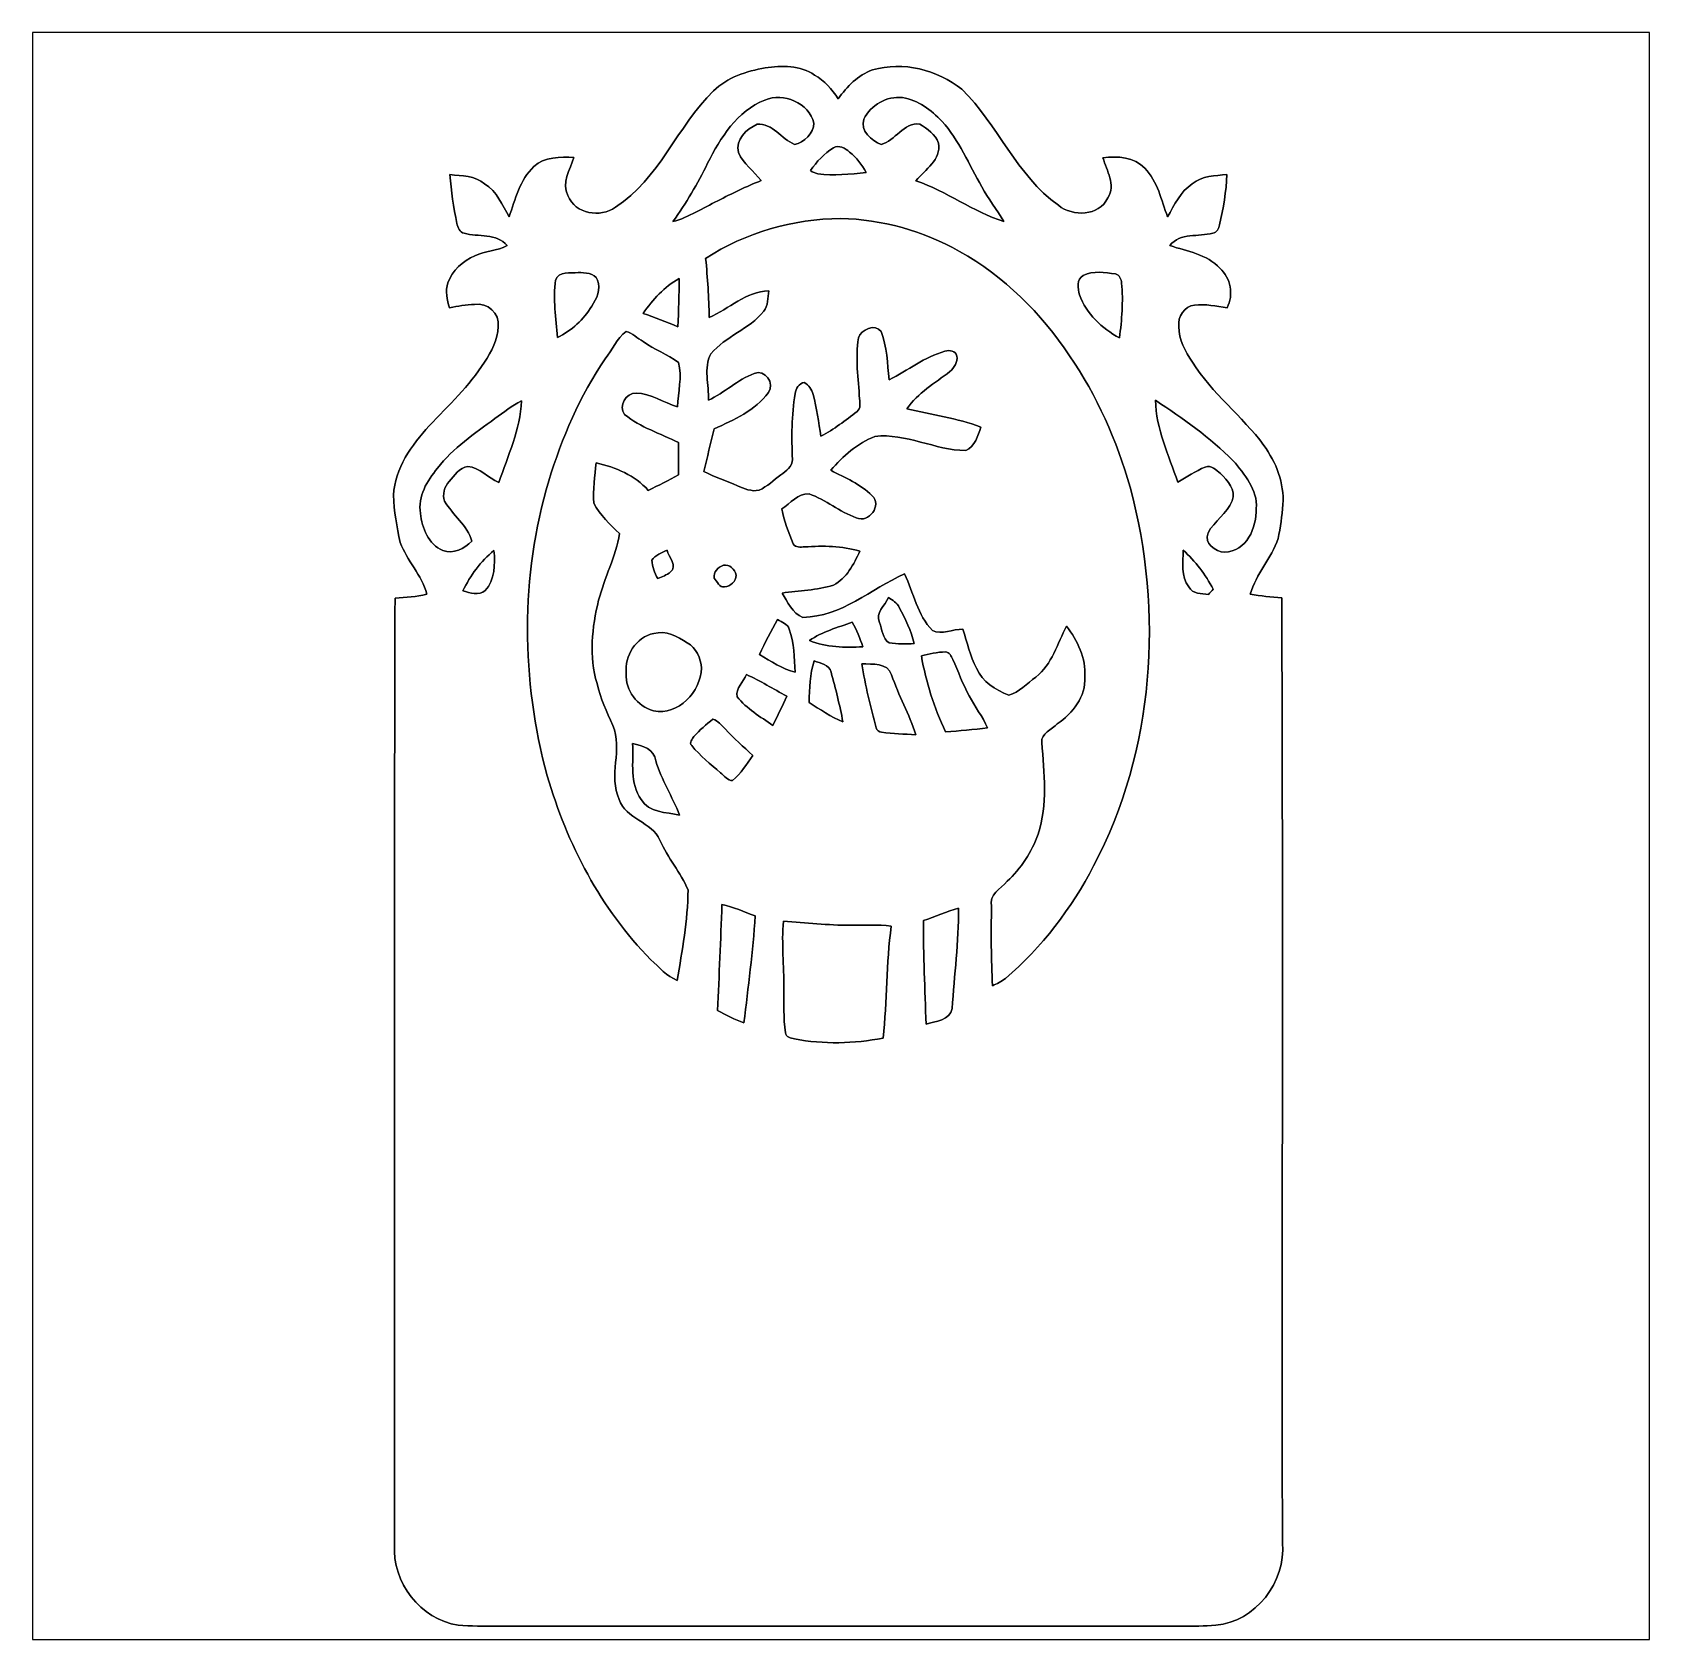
# Model space of a CAD drawing. Header units: centimetres. Extents: x -16.8 to 16.8, y -16.7 to 16.7.
import ezdxf

# ---------------------------------------------------------------- set-up
doc = ezdxf.new("R2010")
doc.units = ezdxf.units.CM
doc.header["$MEASUREMENT"] = 0
doc.layers.add('Layer 1', color=7, linetype='Continuous')

msp = doc.modelspace()

# ---------------------------------------------------------------- linework, layer by layer
at = {"layer": 'Layer 1', "color": 7}
for points, knots in [([(-16.77458, 16.66875), (-16.77458, 16.66875), (16.77458, 16.66875), (16.77458, 16.66875), (16.77458, 16.66875), (16.77458, 16.66875), (16.77458, -16.66875), (16.77458, -16.66875), (16.77458, -16.66875), (16.77458, -16.66875), (-16.77458, -16.66875), (-16.77458, -16.66875), (-16.77458, -16.66875), (-16.77458, -16.66875), (-16.77458, 16.66875), (-16.77458, 16.66875), (-16.77458, 16.66875), (-16.77458, 16.66875), (-16.77458, 16.66875), (-16.77458, 16.66875)], [0, 0, 0, 0, 0.16666667, 0.16666667, 0.16666667, 0.16666667, 0.33333333, 0.33333333, 0.33333333, 0.33333333, 0.5, 0.5, 0.5, 0.5, 0.66666667, 0.66666667, 0.66666667, 0.66666667, 1, 1, 1, 1]), ([(-1.57198, 15.93427), (-1.95933, 15.86054), (-2.35973, 15.73671), (-2.64795, 15.45272), (-2.64795, 15.45272), (-3.40043, 14.71295), (-3.7719, 13.63063), (-4.67819, 13.04114), (-4.67819, 13.04114), (-4.99357, 12.8203), (-5.51286, 12.89579), (-5.66349, 13.28138), (-5.66349, 13.28138), (-5.80813, 13.54667), (-5.61904, 13.82042), (-5.53932, 14.07231), (-5.53932, 14.07231), (-5.82401, 14.08712), (-6.15209, 14.09382), (-6.37152, 13.88569), (-6.37152, 13.88569), (-6.65868, 13.60734), (-6.76381, 13.20765), (-6.88269, 12.84041), (-6.88269, 12.84041), (-7.02522, 13.08806), (-7.13634, 13.36922), (-7.39281, 13.52585), (-7.39281, 13.52585), (-7.59072, 13.69871), (-7.86694, 13.69413), (-8.11177, 13.71741), (-8.11177, 13.71741), (-8.08673, 13.37733), (-8.03487, 13.03902), (-7.96819, 12.70459), (-7.96819, 12.70459), (-7.94632, 12.62345), (-7.91457, 12.51938), (-7.81967, 12.50068), (-7.81967, 12.50068), (-7.5244, 12.42307), (-7.14481, 12.51021), (-6.92468, 12.24633), (-6.92468, 12.24633), (-7.13317, 12.13309), (-7.38258, 12.14296), (-7.59319, 12.03501), (-7.59319, 12.03501), (-7.8419, 11.92565), (-8.06133, 11.73163), (-8.15587, 11.47198), (-8.15587, 11.47198), (-8.20879, 11.30265), (-8.17492, 11.1192), (-8.11883, 10.95516), (-8.11883, 10.95516), (-7.94808, 10.98832), (-7.77734, 11.02889), (-7.6013, 11.02254), (-7.6013, 11.02254), (-7.34131, 11.07899), (-7.0679, 10.83381), (-7.11447, 10.5664), (-7.11447, 10.5664), (-7.11094, 10.293), (-7.25029, 10.04852), (-7.39528, 9.82768), (-7.39528, 9.82768), (-7.71208, 9.3345), (-8.1407, 8.92951), (-8.54181, 8.50688), (-8.54181, 8.50688), (-8.90729, 8.11036), (-9.2523, 7.62564), (-9.2837, 7.06896), (-9.2837, 7.06896), (-9.277, 6.73841), (-9.21279, 6.41174), (-9.14576, 6.0893), (-9.14576, 6.0893), (-9.00501, 5.71077), (-8.6935, 5.41408), (-8.59226, 5.01615), (-8.59226, 5.01615), (-8.80604, 4.95406), (-9.03076, 4.95159), (-9.25124, 4.9343), (-9.25124, 4.9343), (-9.27276, -1.60831), (-9.25442, -8.15128), (-9.26042, -14.69425), (-9.26042, -14.69425), (-9.32039, -15.47601), (-8.72031, -16.25106), (-7.94279, -16.36713), (-7.94279, -16.36713), (-7.40728, -16.40769), (-6.86929, -16.38194), (-6.33236, -16.38688), (-6.33236, -16.38688), (-2.09903, -16.38653), (2.13431, -16.38582), (6.36764, -16.38723), (6.36764, -16.38723), (6.83613, -16.38371), (7.30603, -16.40664), (7.77416, -16.3703), (7.77416, -16.3703), (8.59508, -16.29657), (9.23537, -15.47072), (9.15599, -14.65862), (9.15599, -14.65862), (9.14541, -8.12553), (9.17046, -1.59173), (9.14329, 4.94136), (9.14329, 4.94136), (8.92492, 4.96147), (8.7055, 4.97452), (8.49066, 5.0165), (8.49066, 5.0165), (8.60354, 5.43807), (8.93657, 5.75416), (9.06709, 6.16797), (9.06709, 6.16797), (9.11542, 6.40151), (9.14682, 6.63857), (9.16834, 6.87564), (9.16834, 6.87564), (9.19656, 7.31696), (9.02723, 7.74876), (8.77182, 8.10189), (8.77182, 8.10189), (8.31921, 8.71255), (7.69796, 9.18175), (7.28909, 9.82733), (7.28909, 9.82733), (7.14481, 10.04887), (7.00511, 10.293), (7.00864, 10.5664), (7.00864, 10.5664), (6.97689, 10.77136), (7.12576, 10.98268), (7.33107, 11.01266), (7.33107, 11.01266), (7.55721, 11.03559), (7.7851, 10.99185), (8.00876, 10.95798), (8.00876, 10.95798), (8.15093, 11.22468), (8.08355, 11.57429), (7.85918, 11.77537), (7.85918, 11.77537), (7.59107, 12.07453), (7.18009, 12.12074), (6.82272, 12.24703), (6.82272, 12.24703), (7.03827, 12.51761), (7.41751, 12.42413), (7.71349, 12.50244), (7.71349, 12.50244), (7.79956, 12.51373), (7.83484, 12.60404), (7.85354, 12.67742), (7.85354, 12.67742), (7.93256, 13.01926), (7.98865, 13.36746), (8.007, 13.71812), (8.007, 13.71812), (7.76146, 13.69483), (7.48559, 13.69836), (7.28698, 13.52585), (7.28698, 13.52585), (7.03686, 13.3671), (6.91938, 13.08629), (6.77263, 12.84252), (6.77263, 12.84252), (6.64316, 13.19071), (6.57119, 13.57418), (6.30237, 13.85147), (6.30237, 13.85147), (6.08401, 14.0843), (5.73264, 14.10547), (5.43419, 14.06772), (5.43419, 14.06772), (5.50933, 13.79467), (5.71006, 13.51245), (5.53473, 13.23411), (5.53473, 13.23411), (5.34529, 12.85275), (4.81471, 12.84041), (4.5085, 13.08135), (4.5085, 13.08135), (3.63961, 13.70083), (3.25826, 14.7574), (2.50719, 15.48871), (2.50719, 15.48871), (1.99672, 15.88876), (1.28799, 16.07608), (0.65581, 15.88946), (0.65581, 15.88946), (0.34608, 15.78963), (0.13229, 15.53916), (-0.06103, 15.29256), (-0.06103, 15.29256), (-0.18944, 15.48553), (-0.34255, 15.66898), (-0.54822, 15.78363), (-0.54822, 15.78363), (-0.84526, 15.98718), (-1.23049, 15.98189), (-1.57198, 15.93427)], [0, 0, 0, 0, 0.01851852, 0.01851852, 0.01851852, 0.01851852, 0.03703704, 0.03703704, 0.03703704, 0.03703704, 0.05555556, 0.05555556, 0.05555556, 0.05555556, 0.07407407, 0.07407407, 0.07407407, 0.07407407, 0.09259259, 0.09259259, 0.09259259, 0.09259259, 0.11111111, 0.11111111, 0.11111111, 0.11111111, 0.12962963, 0.12962963, 0.12962963, 0.12962963, 0.14814815, 0.14814815, 0.14814815, 0.14814815, 0.16666667, 0.16666667, 0.16666667, 0.16666667, 0.18518519, 0.18518519, 0.18518519, 0.18518519, 0.2037037, 0.2037037, 0.2037037, 0.2037037, 0.22222222, 0.22222222, 0.22222222, 0.22222222, 0.24074074, 0.24074074, 0.24074074, 0.24074074, 0.25925926, 0.25925926, 0.25925926, 0.25925926, 0.27777778, 0.27777778, 0.27777778, 0.27777778, 0.2962963, 0.2962963, 0.2962963, 0.2962963, 0.31481481, 0.31481481, 0.31481481, 0.31481481, 0.33333333, 0.33333333, 0.33333333, 0.33333333, 0.35185185, 0.35185185, 0.35185185, 0.35185185, 0.37037037, 0.37037037, 0.37037037, 0.37037037, 0.38888889, 0.38888889, 0.38888889, 0.38888889, 0.40740741, 0.40740741, 0.40740741, 0.40740741, 0.42592593, 0.42592593, 0.42592593, 0.42592593, 0.44444444, 0.44444444, 0.44444444, 0.44444444, 0.46296296, 0.46296296, 0.46296296, 0.46296296, 0.48148148, 0.48148148, 0.48148148, 0.48148148, 0.5, 0.5, 0.5, 0.5, 0.51851852, 0.51851852, 0.51851852, 0.51851852, 0.53703704, 0.53703704, 0.53703704, 0.53703704, 0.55555556, 0.55555556, 0.55555556, 0.55555556, 0.57407407, 0.57407407, 0.57407407, 0.57407407, 0.59259259, 0.59259259, 0.59259259, 0.59259259, 0.61111111, 0.61111111, 0.61111111, 0.61111111, 0.62962963, 0.62962963, 0.62962963, 0.62962963, 0.64814815, 0.64814815, 0.64814815, 0.64814815, 0.66666667, 0.66666667, 0.66666667, 0.66666667, 0.68518519, 0.68518519, 0.68518519, 0.68518519, 0.7037037, 0.7037037, 0.7037037, 0.7037037, 0.72222222, 0.72222222, 0.72222222, 0.72222222, 0.74074074, 0.74074074, 0.74074074, 0.74074074, 0.75925926, 0.75925926, 0.75925926, 0.75925926, 0.77777778, 0.77777778, 0.77777778, 0.77777778, 0.7962963, 0.7962963, 0.7962963, 0.7962963, 0.81481481, 0.81481481, 0.81481481, 0.81481481, 0.83333333, 0.83333333, 0.83333333, 0.83333333, 0.85185185, 0.85185185, 0.85185185, 0.85185185, 0.87037037, 0.87037037, 0.87037037, 0.87037037, 0.88888889, 0.88888889, 0.88888889, 0.88888889, 0.90740741, 0.90740741, 0.90740741, 0.90740741, 0.92592593, 0.92592593, 0.92592593, 0.92592593, 0.94444444, 0.94444444, 0.94444444, 0.94444444, 0.96296296, 0.96296296, 0.96296296, 0.96296296, 1, 1, 1, 1]), ([(-1.57868, 15.26293), (-1.19415, 15.43121), (-0.66181, 15.20084), (-0.56092, 14.78774), (-0.56092, 14.78774), (-0.57115, 14.58172), (-0.76129, 14.37887), (-0.96555, 14.34571), (-0.96555, 14.34571), (-1.2386, 14.45366), (-1.41711, 14.79479), (-1.74061, 14.76269), (-1.74061, 14.76269), (-1.95827, 14.65968), (-2.19992, 14.44801), (-2.12408, 14.17461), (-2.12408, 14.17461), (-2.02883, 13.93896), (-1.80834, 13.79079), (-1.65629, 13.59429), (-1.65629, 13.59429), (-1.96462, 13.47294), (-2.26307, 13.32759), (-2.55764, 13.17625), (-2.55764, 13.17625), (-2.86279, 13.02385), (-3.15419, 12.83511), (-3.4858, 12.74304), (-3.4858, 12.74304), (-3.21733, 13.12792), (-2.96827, 13.52691), (-2.76754, 13.95201), (-2.76754, 13.95201), (-2.49943, 14.47906), (-2.15618, 15.03997), (-1.57868, 15.26293)], [0, 0, 0, 0, 0.1, 0.1, 0.1, 0.1, 0.2, 0.2, 0.2, 0.2, 0.3, 0.3, 0.3, 0.3, 0.4, 0.4, 0.4, 0.4, 0.5, 0.5, 0.5, 0.5, 0.6, 0.6, 0.6, 0.6, 0.7, 0.7, 0.7, 0.7, 0.8, 0.8, 0.8, 0.8, 1, 1, 1, 1]), ([(0.47625, 14.86676), (0.61454, 15.16098), (0.95144, 15.35324), (1.27635, 15.31444), (1.27635, 15.31444), (1.60055, 15.26611), (1.86796, 15.05303), (2.09303, 14.82831), (2.09303, 14.82831), (2.45392, 14.43143), (2.65042, 13.92379), (2.91994, 13.46729), (2.91994, 13.46729), (3.05576, 13.2147), (3.23286, 12.98822), (3.38102, 12.74304), (3.38102, 12.74304), (2.74002, 12.95012), (2.19146, 13.36851), (1.55575, 13.59112), (1.55575, 13.59112), (1.74343, 13.82501), (2.08033, 14.02292), (2.02565, 14.37252), (2.02565, 14.37252), (1.96427, 14.55314), (1.78717, 14.6685), (1.63442, 14.76657), (1.63442, 14.76657), (1.29893, 14.81032), (1.12607, 14.41238), (0.8315, 14.34571), (0.8315, 14.34571), (0.63641, 14.41662), (0.38664, 14.63287), (0.47625, 14.86676)], [0, 0, 0, 0, 0.1, 0.1, 0.1, 0.1, 0.2, 0.2, 0.2, 0.2, 0.3, 0.3, 0.3, 0.3, 0.4, 0.4, 0.4, 0.4, 0.5, 0.5, 0.5, 0.5, 0.6, 0.6, 0.6, 0.6, 0.7, 0.7, 0.7, 0.7, 0.8, 0.8, 0.8, 0.8, 1, 1, 1, 1]), ([(-0.1584, 14.27021), (-0.04269, 14.34465), (0.08925, 14.26281), (0.17921, 14.18625), (0.17921, 14.18625), (0.31891, 14.06807), (0.43956, 13.92661), (0.51929, 13.7608), (0.51929, 13.7608), (0.18803, 13.73152), (-0.14781, 13.6839), (-0.47907, 13.7354), (-0.47907, 13.7354), (-0.53411, 13.74352), (-0.58455, 13.76927), (-0.62971, 13.79996), (-0.62971, 13.79996), (-0.50941, 13.98693), (-0.3489, 14.1545), (-0.1584, 14.27021)], [0, 0, 0, 0, 0.16666667, 0.16666667, 0.16666667, 0.16666667, 0.33333333, 0.33333333, 0.33333333, 0.33333333, 0.5, 0.5, 0.5, 0.5, 0.66666667, 0.66666667, 0.66666667, 0.66666667, 1, 1, 1, 1]), ([(-2.80741, 11.97786), (-1.97944, 12.51867), (-0.99483, 12.80019), (-0.00776, 12.80866), (-0.00776, 12.80866), (0.85372, 12.79102), (1.7085, 12.55148), (2.4571, 12.12674), (2.4571, 12.12674), (3.38455, 11.61062), (4.15361, 10.84157), (4.73992, 9.96244), (4.73992, 9.96244), (5.3086, 9.13201), (5.72206, 8.20138), (5.99687, 7.23441), (5.99687, 7.23441), (6.69396, 4.6422), (6.50169, 1.77306), (5.24122, -0.61842), (5.24122, -0.61842), (4.78084, -1.50036), (4.1716, -2.30999), (3.4096, -2.95275), (3.4096, -2.95275), (3.33163, -3.02048), (3.23885, -3.06705), (3.1436, -3.10444), (3.1436, -3.10444), (3.11644, -2.55764), (3.10797, -2.00978), (3.12385, -1.46262), (3.12385, -1.46262), (3.06811, -1.21603), (3.31047, -1.09185), (3.44523, -0.94015), (3.44523, -0.94015), (3.73803, -0.67381), (3.95429, -0.33126), (4.09046, 0.03916), (4.09046, 0.03916), (4.28801, 0.6537), (4.21428, 1.30634), (4.16419, 1.93746), (4.16419, 1.93746), (4.14373, 2.13148), (4.37938, 2.20839), (4.48557, 2.32445), (4.48557, 2.32445), (4.80554, 2.54317), (5.08035, 2.89101), (5.05848, 3.29918), (5.05848, 3.29918), (5.08423, 3.68935), (4.90537, 4.04989), (4.67924, 4.35398), (4.67924, 4.35398), (4.48804, 3.98992), (4.38009, 3.56235), (4.04213, 3.29636), (4.04213, 3.29636), (3.86151, 3.16936), (3.69711, 2.97356), (3.47874, 2.92241), (3.47874, 2.92241), (3.20887, 3.02789), (2.93053, 3.19969), (2.81234, 3.47839), (2.81234, 3.47839), (2.67547, 3.73274), (2.61937, 4.01849), (2.52589, 4.28942), (2.52589, 4.28942), (2.32198, 4.29225), (2.08809, 4.16772), (1.89618, 4.26297), (1.89618, 4.26297), (1.58256, 4.58047), (1.50671, 5.04613), (1.31833, 5.43595), (1.31833, 5.43595), (0.62124, 5.12692), (0.00917, 4.54448), (-0.79058, 4.53531), (-0.79058, 4.53531), (-1.00789, 4.61716), (-1.10702, 4.85881), (-1.22379, 5.03943), (-1.22379, 5.03943), (-0.86889, 5.09341), (-0.502, 5.09129), (-0.15769, 5.20382), (-0.15769, 5.20382), (0.11959, 5.34141), (0.26247, 5.64198), (0.39264, 5.90726), (0.39264, 5.90726), (0.02011, 6.01733), (-0.37006, 6.02439), (-0.75494, 5.99581), (-0.75494, 5.99581), (-0.83608, 5.99652), (-0.94686, 5.97253), (-0.98989, 6.06319), (-0.98989, 6.06319), (-1.09643, 6.29356), (-1.17228, 6.53732), (-1.22873, 6.78462), (-1.22873, 6.78462), (-1.0481, 6.8961), (-0.89888, 7.11412), (-0.66181, 7.09471), (-0.66181, 7.09471), (-0.3108, 6.98147), (-0.03316, 6.71477), (0.31715, 6.60259), (0.31715, 6.60259), (0.57961, 6.47524), (0.86148, 6.86506), (0.64241, 7.06367), (0.64241, 7.06367), (0.40111, 7.29686), (0.08608, 7.43303), (-0.20955, 7.58507), (-0.20955, 7.58507), (0.03669, 7.88352), (0.34325, 8.14317), (0.70414, 8.28922), (0.70414, 8.28922), (1.35184, 8.35801), (1.94769, 8.00417), (2.58798, 7.99465), (2.58798, 7.99465), (2.78095, 8.08073), (2.83951, 8.2991), (2.90124, 8.48219), (2.90124, 8.48219), (2.40559, 8.66669), (1.88066, 8.74254), (1.36701, 8.85825), (1.36701, 8.85825), (1.5942, 9.1888), (1.94522, 9.39553), (2.25884, 9.63224), (2.25884, 9.63224), (2.34844, 9.71091), (2.42464, 9.83192), (2.40524, 9.95468), (2.40524, 9.95468), (2.38478, 10.06687), (2.24719, 10.08274), (2.15618, 10.05452), (2.15618, 10.05452), (1.73567, 9.93528), (1.38677, 9.658), (1.00083, 9.46467), (1.00083, 9.46467), (0.9592, 9.79734), (0.95779, 10.14695), (0.8315, 10.46162), (0.8315, 10.46162), (0.70767, 10.64189), (0.42228, 10.50184), (0.35983, 10.33074), (0.35983, 10.33074), (0.29669, 9.912), (0.35772, 9.4869), (0.38523, 9.06709), (0.38523, 9.06709), (0.39017, 8.98666), (0.41593, 8.86319), (0.33302, 8.80639), (0.33302, 8.80639), (0.09419, 8.62048), (-0.14746, 8.43315), (-0.41522, 8.29063), (-0.41522, 8.29063), (-0.46884, 8.58061), (-0.49777, 8.87518), (-0.57714, 9.15952), (-0.57714, 9.15952), (-0.60501, 9.26042), (-0.66604, 9.35637), (-0.76094, 9.40506), (-0.76094, 9.40506), (-0.87348, 9.39271), (-0.93663, 9.277), (-0.95179, 9.1754), (-0.95179, 9.1754), (-1.02905, 8.72596), (-1.02376, 8.26629), (-1.00859, 7.81226), (-1.00859, 7.81226), (-0.9973, 7.66022), (-1.14618, 7.57202), (-1.24672, 7.48982), (-1.24672, 7.48982), (-1.39524, 7.38187), (-1.53106, 7.25099), (-1.69757, 7.17162), (-1.69757, 7.17162), (-1.85808, 7.13458), (-2.00589, 7.20831), (-2.14948, 7.26546), (-2.14948, 7.26546), (-2.38019, 7.36424), (-2.61938, 7.44502), (-2.84304, 7.55932), (-2.84304, 7.55932), (-2.77142, 7.8553), (-2.70757, 8.15305), (-2.62925, 8.44726), (-2.62925, 8.44726), (-2.22109, 8.63212), (-1.77729, 8.82474), (-1.50671, 9.19727), (-1.50671, 9.19727), (-1.36419, 9.38953), (-1.57339, 9.68551), (-1.80128, 9.5945), (-1.80128, 9.5945), (-2.14348, 9.45903), (-2.41829, 9.19797), (-2.7499, 9.03958), (-2.7499, 9.03958), (-2.73297, 9.35426), (-2.85997, 9.7095), (-2.69804, 10.00054), (-2.69804, 10.00054), (-2.39466, 10.36708), (-1.90147, 10.51172), (-1.60338, 10.88249), (-1.60338, 10.88249), (-1.50742, 11.00173), (-1.51871, 11.16401), (-1.49789, 11.30723), (-1.49789, 11.30723), (-1.9745, 11.29841), (-2.31563, 10.928), (-2.73438, 10.75725), (-2.73438, 10.75725), (-2.74144, 11.16506), (-2.76684, 11.57217), (-2.80741, 11.97786)], [0, 0, 0, 0, 0.01612903, 0.01612903, 0.01612903, 0.01612903, 0.03225806, 0.03225806, 0.03225806, 0.03225806, 0.0483871, 0.0483871, 0.0483871, 0.0483871, 0.06451613, 0.06451613, 0.06451613, 0.06451613, 0.08064516, 0.08064516, 0.08064516, 0.08064516, 0.09677419, 0.09677419, 0.09677419, 0.09677419, 0.11290323, 0.11290323, 0.11290323, 0.11290323, 0.12903226, 0.12903226, 0.12903226, 0.12903226, 0.14516129, 0.14516129, 0.14516129, 0.14516129, 0.16129032, 0.16129032, 0.16129032, 0.16129032, 0.17741935, 0.17741935, 0.17741935, 0.17741935, 0.19354839, 0.19354839, 0.19354839, 0.19354839, 0.20967742, 0.20967742, 0.20967742, 0.20967742, 0.22580645, 0.22580645, 0.22580645, 0.22580645, 0.24193548, 0.24193548, 0.24193548, 0.24193548, 0.25806452, 0.25806452, 0.25806452, 0.25806452, 0.27419355, 0.27419355, 0.27419355, 0.27419355, 0.29032258, 0.29032258, 0.29032258, 0.29032258, 0.30645161, 0.30645161, 0.30645161, 0.30645161, 0.32258065, 0.32258065, 0.32258065, 0.32258065, 0.33870968, 0.33870968, 0.33870968, 0.33870968, 0.35483871, 0.35483871, 0.35483871, 0.35483871, 0.37096774, 0.37096774, 0.37096774, 0.37096774, 0.38709677, 0.38709677, 0.38709677, 0.38709677, 0.40322581, 0.40322581, 0.40322581, 0.40322581, 0.41935484, 0.41935484, 0.41935484, 0.41935484, 0.43548387, 0.43548387, 0.43548387, 0.43548387, 0.4516129, 0.4516129, 0.4516129, 0.4516129, 0.46774194, 0.46774194, 0.46774194, 0.46774194, 0.48387097, 0.48387097, 0.48387097, 0.48387097, 0.5, 0.5, 0.5, 0.5, 0.51612903, 0.51612903, 0.51612903, 0.51612903, 0.53225806, 0.53225806, 0.53225806, 0.53225806, 0.5483871, 0.5483871, 0.5483871, 0.5483871, 0.56451613, 0.56451613, 0.56451613, 0.56451613, 0.58064516, 0.58064516, 0.58064516, 0.58064516, 0.59677419, 0.59677419, 0.59677419, 0.59677419, 0.61290323, 0.61290323, 0.61290323, 0.61290323, 0.62903226, 0.62903226, 0.62903226, 0.62903226, 0.64516129, 0.64516129, 0.64516129, 0.64516129, 0.66129032, 0.66129032, 0.66129032, 0.66129032, 0.67741935, 0.67741935, 0.67741935, 0.67741935, 0.69354839, 0.69354839, 0.69354839, 0.69354839, 0.70967742, 0.70967742, 0.70967742, 0.70967742, 0.72580645, 0.72580645, 0.72580645, 0.72580645, 0.74193548, 0.74193548, 0.74193548, 0.74193548, 0.75806452, 0.75806452, 0.75806452, 0.75806452, 0.77419355, 0.77419355, 0.77419355, 0.77419355, 0.79032258, 0.79032258, 0.79032258, 0.79032258, 0.80645161, 0.80645161, 0.80645161, 0.80645161, 0.82258065, 0.82258065, 0.82258065, 0.82258065, 0.83870968, 0.83870968, 0.83870968, 0.83870968, 0.85483871, 0.85483871, 0.85483871, 0.85483871, 0.87096774, 0.87096774, 0.87096774, 0.87096774, 0.88709677, 0.88709677, 0.88709677, 0.88709677, 0.90322581, 0.90322581, 0.90322581, 0.90322581, 0.91935484, 0.91935484, 0.91935484, 0.91935484, 0.93548387, 0.93548387, 0.93548387, 0.93548387, 0.9516129, 0.9516129, 0.9516129, 0.9516129, 0.96774194, 0.96774194, 0.96774194, 0.96774194, 1, 1, 1, 1]), ([(-5.92138, 11.53125), (-5.85999, 11.7221), (-5.60141, 11.66319), (-5.45006, 11.68717), (-5.45006, 11.68717), (-5.31495, 11.68576), (-5.11246, 11.68047), (-5.0479, 11.53125), (-5.0479, 11.53125), (-4.97981, 11.34039), (-5.06236, 11.14531), (-5.17137, 10.99079), (-5.17137, 10.99079), (-5.33788, 10.71104), (-5.588, 10.48103), (-5.88257, 10.34168), (-5.88257, 10.34168), (-5.91538, 10.73609), (-5.97535, 11.13684), (-5.92138, 11.53125)], [0, 0, 0, 0, 0.16666667, 0.16666667, 0.16666667, 0.16666667, 0.33333333, 0.33333333, 0.33333333, 0.33333333, 0.5, 0.5, 0.5, 0.5, 0.66666667, 0.66666667, 0.66666667, 0.66666667, 1, 1, 1, 1]), ([(-4.10422, 10.83839), (-3.90631, 11.12449), (-3.6643, 11.39261), (-3.35774, 11.56406), (-3.35774, 11.56406), (-3.35739, 11.23033), (-3.37009, 10.89695), (-3.38455, 10.56323), (-3.38455, 10.56323), (-3.62338, 10.65777), (-3.86009, 10.75761), (-4.10422, 10.83839)], [0, 0, 0, 0, 0.25, 0.25, 0.25, 0.25, 0.5, 0.5, 0.5, 0.5, 1, 1, 1, 1]), ([(5.02532, 11.62579), (5.22958, 11.73198), (5.47687, 11.68929), (5.69524, 11.65719), (5.69524, 11.65719), (5.77709, 11.63779), (5.81237, 11.54465), (5.82189, 11.46916), (5.82189, 11.46916), (5.85505, 11.08922), (5.82895, 10.70645), (5.77391, 10.33004), (5.77391, 10.33004), (5.41796, 10.53536), (5.086, 10.82781), (4.94736, 11.22539), (4.94736, 11.22539), (4.90996, 11.35204), (4.88632, 11.54783), (5.02532, 11.62579)], [0, 0, 0, 0, 0.16666667, 0.16666667, 0.16666667, 0.16666667, 0.33333333, 0.33333333, 0.33333333, 0.33333333, 0.5, 0.5, 0.5, 0.5, 0.66666667, 0.66666667, 0.66666667, 0.66666667, 1, 1, 1, 1]), ([(-4.8895, 9.89789), (-4.74768, 10.08592), (-4.64749, 10.31663), (-4.45876, 10.46445), (-4.45876, 10.46445), (-4.32364, 10.43058), (-4.22381, 10.32298), (-4.10492, 10.2549), (-4.10492, 10.2549), (-3.87244, 10.09191), (-3.60045, 9.9889), (-3.37256, 9.82133), (-3.37256, 9.82133), (-3.28824, 9.52288), (-3.38314, 9.20327), (-3.39125, 8.89847), (-3.39125, 8.89847), (-3.67947, 8.99089), (-3.94018, 9.17646), (-4.25062, 9.18774), (-4.25062, 9.18774), (-4.46158, 9.18527), (-4.62421, 8.9214), (-4.48769, 8.74148), (-4.48769, 8.74148), (-4.15784, 8.47549), (-3.74826, 8.34707), (-3.37291, 8.16116), (-3.37291, 8.16116), (-3.37079, 7.93856), (-3.36973, 7.71596), (-3.36797, 7.49335), (-3.36797, 7.49335), (-3.57505, 7.37976), (-3.78389, 7.26969), (-3.99733, 7.16844), (-3.99733, 7.16844), (-4.27743, 7.48383), (-4.67325, 7.64505), (-5.07577, 7.73853), (-5.07577, 7.73853), (-5.11422, 7.46231), (-5.14773, 7.18326), (-5.12763, 6.90351), (-5.12763, 6.90351), (-5.00098, 6.65445), (-4.79425, 6.46324), (-4.59352, 6.27451), (-4.59352, 6.27451), (-4.67184, 5.79473), (-4.90749, 5.35869), (-5.02744, 4.8895), (-5.02744, 4.8895), (-5.16961, 4.32753), (-5.2257, 3.72357), (-5.06095, 3.15983), (-5.06095, 3.15983), (-4.9911, 2.85679), (-4.8581, 2.57598), (-4.73287, 2.29306), (-4.73287, 2.29306), (-4.52508, 1.80022), (-4.83059, 1.24742), (-4.60199, 0.75847), (-4.60199, 0.75847), (-4.46581, 0.34678), (-3.92606, 0.29774), (-3.75603, -0.08819), (-3.75603, -0.08819), (-3.59728, -0.45191), (-3.32634, -0.75459), (-3.17253, -1.11866), (-3.17253, -1.11866), (-3.17959, -1.74978), (-3.29565, -2.37561), (-3.39513, -2.99755), (-3.39513, -2.99755), (-3.61244, -2.90513), (-3.77578, -2.72697), (-3.94159, -2.56575), (-3.94159, -2.56575), (-4.98404, -1.51624), (-5.68219, -0.16263), (-6.09318, 1.24954), (-6.09318, 1.24954), (-6.63963, 3.23956), (-6.6488, 5.38339), (-6.06284, 7.366), (-6.06284, 7.366), (-5.78803, 8.25712), (-5.42043, 9.12707), (-4.8895, 9.89789)], [0, 0, 0, 0, 0.04166667, 0.04166667, 0.04166667, 0.04166667, 0.08333333, 0.08333333, 0.08333333, 0.08333333, 0.125, 0.125, 0.125, 0.125, 0.16666667, 0.16666667, 0.16666667, 0.16666667, 0.20833333, 0.20833333, 0.20833333, 0.20833333, 0.25, 0.25, 0.25, 0.25, 0.29166667, 0.29166667, 0.29166667, 0.29166667, 0.33333333, 0.33333333, 0.33333333, 0.33333333, 0.375, 0.375, 0.375, 0.375, 0.41666667, 0.41666667, 0.41666667, 0.41666667, 0.45833333, 0.45833333, 0.45833333, 0.45833333, 0.5, 0.5, 0.5, 0.5, 0.54166667, 0.54166667, 0.54166667, 0.54166667, 0.58333333, 0.58333333, 0.58333333, 0.58333333, 0.625, 0.625, 0.625, 0.625, 0.66666667, 0.66666667, 0.66666667, 0.66666667, 0.70833333, 0.70833333, 0.70833333, 0.70833333, 0.75, 0.75, 0.75, 0.75, 0.79166667, 0.79166667, 0.79166667, 0.79166667, 0.83333333, 0.83333333, 0.83333333, 0.83333333, 0.875, 0.875, 0.875, 0.875, 0.91666667, 0.91666667, 0.91666667, 0.91666667, 1, 1, 1, 1]), ([(-7.17903, 8.65928), (-6.99523, 8.78099), (-6.82731, 8.92986), (-6.62728, 9.02547), (-6.62728, 9.02547), (-6.64986, 8.43068), (-6.91268, 7.88952), (-7.09648, 7.3339), (-7.09648, 7.3339), (-7.31908, 7.42879), (-7.49159, 7.63905), (-7.741, 7.6648), (-7.741, 7.6648), (-7.91316, 7.63693), (-8.02287, 7.47536), (-8.12976, 7.35259), (-8.12976, 7.35259), (-8.23101, 7.24711), (-8.26876, 7.08343), (-8.22431, 6.94443), (-8.22431, 6.94443), (-8.04933, 6.65798), (-7.75476, 6.44737), (-7.65598, 6.11364), (-7.65598, 6.11364), (-7.81226, 5.96477), (-8.04228, 5.83389), (-8.25994, 5.92243), (-8.25994, 5.92243), (-8.55839, 6.04661), (-8.69562, 6.38845), (-8.72278, 6.69008), (-8.72278, 6.69008), (-8.78593, 7.04286), (-8.58344, 7.36847), (-8.37036, 7.62952), (-8.37036, 7.62952), (-8.04616, 8.05004), (-7.59954, 8.34566), (-7.17903, 8.65928)], [0, 0, 0, 0, 0.09090909, 0.09090909, 0.09090909, 0.09090909, 0.18181818, 0.18181818, 0.18181818, 0.18181818, 0.27272727, 0.27272727, 0.27272727, 0.27272727, 0.36363636, 0.36363636, 0.36363636, 0.36363636, 0.45454545, 0.45454545, 0.45454545, 0.45454545, 0.54545455, 0.54545455, 0.54545455, 0.54545455, 0.63636364, 0.63636364, 0.63636364, 0.63636364, 0.72727273, 0.72727273, 0.72727273, 0.72727273, 0.81818182, 0.81818182, 0.81818182, 0.81818182, 1, 1, 1, 1]), ([(6.52286, 9.03746), (7.09119, 8.66387), (7.65281, 8.26452), (8.13647, 7.78439), (8.13647, 7.78439), (8.36683, 7.50006), (8.64835, 7.18326), (8.61377, 6.79132), (8.61377, 6.79132), (8.62612, 6.39692), (8.41304, 5.8995), (7.95726, 5.88433), (7.95726, 5.88433), (7.76817, 5.8995), (7.52299, 6.06672), (7.61577, 6.28509), (7.61577, 6.28509), (7.73783, 6.53521), (8.01123, 6.6862), (8.11248, 6.94866), (8.11248, 6.94866), (8.2102, 7.18326), (8.01476, 7.36635), (7.87365, 7.52193), (7.87365, 7.52193), (7.78404, 7.58754), (7.67468, 7.70361), (7.55509, 7.65175), (7.55509, 7.65175), (7.35506, 7.57026), (7.17585, 7.44573), (6.98747, 7.34201), (6.98747, 7.34201), (6.80085, 7.89552), (6.53274, 8.44303), (6.52286, 9.03746)], [0, 0, 0, 0, 0.1, 0.1, 0.1, 0.1, 0.2, 0.2, 0.2, 0.2, 0.3, 0.3, 0.3, 0.3, 0.4, 0.4, 0.4, 0.4, 0.5, 0.5, 0.5, 0.5, 0.6, 0.6, 0.6, 0.6, 0.7, 0.7, 0.7, 0.7, 0.8, 0.8, 0.8, 0.8, 1, 1, 1, 1]), ([(-7.84437, 5.08317), (-7.6902, 5.40067), (-7.47466, 5.69842), (-7.19949, 5.92173), (-7.19949, 5.92173), (-7.17127, 5.63492), (-7.17973, 5.31707), (-7.38152, 5.08882), (-7.38152, 5.08882), (-7.51029, 4.98052), (-7.69867, 5.04613), (-7.84437, 5.08317)], [0, 0, 0, 0, 0.25, 0.25, 0.25, 0.25, 0.5, 0.5, 0.5, 0.5, 1, 1, 1, 1]), ([(-3.92571, 5.72029), (-3.84916, 5.82542), (-3.72286, 5.87692), (-3.60856, 5.92878), (-3.60856, 5.92878), (-3.57999, 5.79861), (-3.38384, 5.58659), (-3.5366, 5.47688), (-3.5366, 5.47688), (-3.61386, 5.41161), (-3.71122, 5.37845), (-3.80294, 5.33964), (-3.80294, 5.33964), (-3.87209, 5.45853), (-3.91301, 5.58518), (-3.92571, 5.72029)], [0, 0, 0, 0, 0.2, 0.2, 0.2, 0.2, 0.4, 0.4, 0.4, 0.4, 0.6, 0.6, 0.6, 0.6, 1, 1, 1, 1]), ([(7.09507, 5.92667), (7.3533, 5.70054), (7.55967, 5.42184), (7.72336, 5.12128), (7.72336, 5.12128), (7.68844, 5.08353), (7.65387, 5.04507), (7.62, 5.00662), (7.62, 5.00662), (7.48453, 5.03978), (7.2831, 5.00486), (7.21536, 5.16961), (7.21536, 5.16961), (7.0485, 5.38409), (7.0993, 5.67514), (7.09507, 5.92667)], [0, 0, 0, 0, 0.2, 0.2, 0.2, 0.2, 0.4, 0.4, 0.4, 0.4, 0.6, 0.6, 0.6, 0.6, 1, 1, 1, 1]), ([(-2.44016, 5.61587), (-2.31563, 5.64586), (-2.19569, 5.52873), (-2.17382, 5.41196), (-2.17382, 5.41196), (-2.17241, 5.28391), (-2.29306, 5.17666), (-2.41688, 5.16819), (-2.41688, 5.16819), (-2.52518, 5.14421), (-2.57104, 5.28638), (-2.62784, 5.35023), (-2.62784, 5.35023), (-2.65748, 5.47546), (-2.54882, 5.57918), (-2.44016, 5.61587)], [0, 0, 0, 0, 0.2, 0.2, 0.2, 0.2, 0.4, 0.4, 0.4, 0.4, 0.6, 0.6, 0.6, 0.6, 1, 1, 1, 1]), ([(0.98354, 4.94453), (1.06292, 4.88985), (1.16699, 4.83729), (1.20897, 4.74133), (1.20897, 4.74133), (1.33985, 4.50391), (1.44992, 4.25274), (1.51941, 3.98992), (1.51941, 3.98992), (1.34585, 3.9811), (1.17016, 3.98074), (0.99836, 4.00579), (0.99836, 4.00579), (0.86254, 4.09681), (0.84737, 4.28837), (0.80081, 4.43054), (0.80081, 4.43054), (0.69885, 4.6295), (0.91793, 4.78155), (0.98354, 4.94453)], [0, 0, 0, 0, 0.16666667, 0.16666667, 0.16666667, 0.16666667, 0.33333333, 0.33333333, 0.33333333, 0.33333333, 0.5, 0.5, 0.5, 0.5, 0.66666667, 0.66666667, 0.66666667, 0.66666667, 1, 1, 1, 1]), ([(-1.31445, 4.48769), (-1.22696, 4.43442), (-1.10702, 4.39914), (-1.07209, 4.29189), (-1.07209, 4.29189), (-0.97825, 4.00297), (-0.96308, 3.69641), (-0.95038, 3.39513), (-0.95038, 3.39513), (-1.21814, 3.46816), (-1.4545, 3.61985), (-1.6891, 3.76343), (-1.6891, 3.76343), (-1.57798, 4.01144), (-1.44815, 4.25097), (-1.31445, 4.48769)], [0, 0, 0, 0, 0.2, 0.2, 0.2, 0.2, 0.4, 0.4, 0.4, 0.4, 0.6, 0.6, 0.6, 0.6, 1, 1, 1, 1]), ([(-0.65652, 4.05659), (-0.38594, 4.23651), (-0.06844, 4.32576), (0.2346, 4.43512), (0.2346, 4.43512), (0.3235, 4.27249), (0.38982, 4.09928), (0.45614, 3.92642), (0.45614, 3.92642), (0.0822, 3.90631), (-0.30656, 3.9049), (-0.65652, 4.05659)], [0, 0, 0, 0, 0.25, 0.25, 0.25, 0.25, 0.5, 0.5, 0.5, 0.5, 1, 1, 1, 1]), ([(-3.88338, 4.19947), (-3.6322, 4.27108), (-3.39266, 4.1402), (-3.19088, 4.00579), (-3.19088, 4.00579), (-2.9972, 3.90737), (-2.91465, 3.68406), (-2.89207, 3.48156), (-2.89207, 3.48156), (-2.91289, 2.98873), (-3.36691, 2.49484), (-3.89149, 2.5968), (-3.89149, 2.5968), (-4.22593, 2.69205), (-4.47816, 3.01837), (-4.45664, 3.37044), (-4.45664, 3.37044), (-4.48945, 3.73239), (-4.25662, 4.13173), (-3.88338, 4.19947)], [0, 0, 0, 0, 0.16666667, 0.16666667, 0.16666667, 0.16666667, 0.33333333, 0.33333333, 0.33333333, 0.33333333, 0.5, 0.5, 0.5, 0.5, 0.66666667, 0.66666667, 0.66666667, 0.66666667, 1, 1, 1, 1]), ([(1.66652, 3.7338), (1.83092, 3.77084), (1.99672, 3.81882), (2.16676, 3.81741), (2.16676, 3.81741), (2.24896, 3.81282), (2.28706, 3.72674), (2.32022, 3.66289), (2.32022, 3.66289), (2.43311, 3.41136), (2.52589, 3.1496), (2.6603, 2.90795), (2.6603, 2.90795), (2.77566, 2.67935), (2.93829, 2.47791), (3.04236, 2.24331), (3.04236, 2.24331), (2.75131, 2.20768), (2.45921, 2.18052), (2.16676, 2.16147), (2.16676, 2.16147), (1.9304, 2.66065), (1.76424, 3.19087), (1.66652, 3.7338)], [0, 0, 0, 0, 0.14285714, 0.14285714, 0.14285714, 0.14285714, 0.28571429, 0.28571429, 0.28571429, 0.28571429, 0.42857143, 0.42857143, 0.42857143, 0.42857143, 0.57142857, 0.57142857, 0.57142857, 0.57142857, 0.71428571, 0.71428571, 0.71428571, 0.71428571, 1, 1, 1, 1]), ([(-0.55739, 3.63467), (-0.43004, 3.57752), (-0.23813, 3.55988), (-0.20496, 3.39513), (-0.20496, 3.39513), (-0.11113, 3.05611), (-0.0254, 2.71392), (0.03951, 2.36784), (0.03951, 2.36784), (-0.21378, 2.46521), (-0.43321, 2.62925), (-0.66216, 2.77072), (-0.66216, 2.77072), (-0.64982, 3.05999), (-0.64523, 3.35598), (-0.55739, 3.63467)], [0, 0, 0, 0, 0.2, 0.2, 0.2, 0.2, 0.4, 0.4, 0.4, 0.4, 0.6, 0.6, 0.6, 0.6, 1, 1, 1, 1]), ([(0.4318, 3.57117), (0.64946, 3.55882), (0.97296, 3.60433), (1.0481, 3.33975), (1.0481, 3.33975), (1.19662, 2.91818), (1.41429, 2.52483), (1.55328, 2.10009), (1.55328, 2.10009), (1.31516, 2.11384), (1.07597, 2.12407), (0.83961, 2.15194), (0.83961, 2.15194), (0.78811, 2.15865), (0.74224, 2.18934), (0.73201, 2.24226), (0.73201, 2.24226), (0.6096, 2.6797), (0.50271, 3.12244), (0.4318, 3.57117)], [0, 0, 0, 0, 0.16666667, 0.16666667, 0.16666667, 0.16666667, 0.33333333, 0.33333333, 0.33333333, 0.33333333, 0.5, 0.5, 0.5, 0.5, 0.66666667, 0.66666667, 0.66666667, 0.66666667, 1, 1, 1, 1]), ([(-1.96286, 3.35139), (-1.67781, 3.21169), (-1.40194, 3.0547), (-1.12571, 2.89842), (-1.12571, 2.89842), (-1.21179, 2.69169), (-1.31692, 2.49414), (-1.41323, 2.29235), (-1.41323, 2.29235), (-1.67287, 2.47227), (-1.95509, 2.64195), (-2.15547, 2.8896), (-2.15547, 2.8896), (-2.19216, 3.05964), (-2.02001, 3.20534), (-1.96286, 3.35139)], [0, 0, 0, 0, 0.2, 0.2, 0.2, 0.2, 0.4, 0.4, 0.4, 0.4, 0.6, 0.6, 0.6, 0.6, 1, 1, 1, 1]), ([(-3.05118, 2.06234), (-2.93158, 2.19393), (-2.79894, 2.31458), (-2.65677, 2.42182), (-2.65677, 2.42182), (-2.54953, 2.38901), (-2.47756, 2.29623), (-2.40065, 2.22074), (-2.40065, 2.22074), (-2.22109, 2.02741), (-2.026, 1.84961), (-1.83127, 1.67146), (-1.83127, 1.67146), (-1.95721, 1.48943), (-2.0761, 1.29434), (-2.24861, 1.15253), (-2.24861, 1.15253), (-2.3562, 1.13877), (-2.41935, 1.25942), (-2.50155, 1.30704), (-2.50155, 1.30704), (-2.70263, 1.49331), (-2.92488, 1.66088), (-3.09633, 1.87572), (-3.09633, 1.87572), (-3.15666, 1.93499), (-3.08645, 2.00978), (-3.05118, 2.06234)], [0, 0, 0, 0, 0.125, 0.125, 0.125, 0.125, 0.25, 0.25, 0.25, 0.25, 0.375, 0.375, 0.375, 0.375, 0.5, 0.5, 0.5, 0.5, 0.625, 0.625, 0.625, 0.625, 0.75, 0.75, 0.75, 0.75, 1, 1, 1, 1]), ([(-4.32188, 1.91664), (-4.12397, 1.86478), (-3.8675, 1.80728), (-3.84246, 1.55928), (-3.84246, 1.55928), (-3.72357, 1.16381), (-3.50097, 0.81421), (-3.34751, 0.43392), (-3.34751, 0.43392), (-3.62691, 0.49565), (-3.97933, 0.48154), (-4.14549, 0.75671), (-4.14549, 0.75671), (-4.3875, 1.09467), (-4.30354, 1.52964), (-4.32188, 1.91664)], [0, 0, 0, 0, 0.2, 0.2, 0.2, 0.2, 0.4, 0.4, 0.4, 0.4, 0.6, 0.6, 0.6, 0.6, 1, 1, 1, 1]), ([(-2.46874, -1.42134), (-2.22885, -1.46579), (-2.01013, -1.57833), (-1.78012, -1.65594), (-1.78012, -1.65594), (-1.82563, -2.39748), (-1.92546, -3.13478), (-2.01366, -3.87244), (-2.01366, -3.87244), (-2.20521, -3.80929), (-2.38513, -3.71687), (-2.56187, -3.62091), (-2.56187, -3.62091), (-2.52554, -2.88784), (-2.49731, -2.15477), (-2.46874, -1.42134)], [0, 0, 0, 0, 0.2, 0.2, 0.2, 0.2, 0.4, 0.4, 0.4, 0.4, 0.6, 0.6, 0.6, 0.6, 1, 1, 1, 1]), ([(1.71203, -1.75507), (1.9558, -1.67217), (2.1911, -1.56492), (2.43946, -1.49613), (2.43946, -1.49613), (2.44228, -2.19287), (2.35162, -2.88643), (2.3047, -3.58105), (2.3047, -3.58105), (2.26695, -3.82235), (1.9498, -3.84739), (1.76389, -3.90278), (1.76389, -3.90278), (1.74343, -3.18664), (1.70498, -2.47121), (1.71203, -1.75507)], [0, 0, 0, 0, 0.2, 0.2, 0.2, 0.2, 0.4, 0.4, 0.4, 0.4, 0.6, 0.6, 0.6, 0.6, 1, 1, 1, 1]), ([(-1.19309, -1.76848), (-0.73096, -1.79987), (-0.27023, -1.85385), (0.19368, -1.84926), (0.19368, -1.84926), (0.4759, -1.85914), (0.76165, -1.82598), (1.04281, -1.86831), (1.04281, -1.86831), (0.93592, -2.63842), (0.96061, -3.41877), (0.87348, -4.19065), (0.87348, -4.19065), (0.26846, -4.30742), (-0.36019, -4.32364), (-0.96661, -4.20934), (-0.96661, -4.20934), (-1.03823, -4.18853), (-1.14512, -4.1716), (-1.15358, -4.08058), (-1.15358, -4.08058), (-1.19733, -3.77508), (-1.17863, -3.46463), (-1.18604, -3.15736), (-1.18604, -3.15736), (-1.17651, -2.69416), (-1.23931, -2.23026), (-1.19309, -1.76848)], [0, 0, 0, 0, 0.125, 0.125, 0.125, 0.125, 0.25, 0.25, 0.25, 0.25, 0.375, 0.375, 0.375, 0.375, 0.5, 0.5, 0.5, 0.5, 0.625, 0.625, 0.625, 0.625, 0.75, 0.75, 0.75, 0.75, 1, 1, 1, 1])]:
    msp.add_open_spline(points, degree=3, knots=knots, dxfattribs=at)
at = {"layer": 'Layer 1', "color": 8}
for points, knots in [([(-1.57198, 15.93427), (-1.23049, 15.98189), (-0.84526, 15.98718), (-0.54822, 15.78363), (-0.54822, 15.78363), (-0.34255, 15.66898), (-0.18944, 15.48553), (-0.06103, 15.29256), (-0.06103, 15.29256), (0.13229, 15.53916), (0.34608, 15.78963), (0.65581, 15.88946), (0.65581, 15.88946), (1.28799, 16.07608), (1.99672, 15.88876), (2.50719, 15.48871), (2.50719, 15.48871), (3.25826, 14.7574), (3.63961, 13.70083), (4.5085, 13.08135), (4.5085, 13.08135), (4.81471, 12.84041), (5.34529, 12.85275), (5.53473, 13.23411), (5.53473, 13.23411), (5.71006, 13.51245), (5.50933, 13.79467), (5.43419, 14.06772), (5.43419, 14.06772), (5.73264, 14.10547), (6.08401, 14.0843), (6.30237, 13.85147), (6.30237, 13.85147), (6.57119, 13.57418), (6.64316, 13.19071), (6.77263, 12.84252), (6.77263, 12.84252), (6.91938, 13.08629), (7.03686, 13.3671), (7.28698, 13.52585), (7.28698, 13.52585), (7.48559, 13.69836), (7.76146, 13.69483), (8.007, 13.71812), (8.007, 13.71812), (7.98865, 13.36746), (7.93256, 13.01926), (7.85354, 12.67742), (7.85354, 12.67742), (7.83484, 12.60404), (7.79956, 12.51373), (7.71349, 12.50244), (7.71349, 12.50244), (7.41751, 12.42413), (7.03827, 12.51761), (6.82272, 12.24703), (6.82272, 12.24703), (7.18009, 12.12074), (7.59107, 12.07453), (7.85918, 11.77537), (7.85918, 11.77537), (8.08355, 11.57429), (8.15093, 11.22468), (8.00876, 10.95798), (8.00876, 10.95798), (7.7851, 10.99185), (7.55721, 11.03559), (7.33107, 11.01266), (7.33107, 11.01266), (7.12576, 10.98268), (6.97689, 10.77136), (7.00864, 10.5664), (7.00864, 10.5664), (7.00511, 10.293), (7.14481, 10.04887), (7.28909, 9.82733), (7.28909, 9.82733), (7.69796, 9.18175), (8.31921, 8.71255), (8.77182, 8.10189), (8.77182, 8.10189), (9.02723, 7.74876), (9.19656, 7.31696), (9.16834, 6.87564), (9.16834, 6.87564), (9.14682, 6.63857), (9.11542, 6.40151), (9.06709, 6.16797), (9.06709, 6.16797), (8.93657, 5.75416), (8.60354, 5.43807), (8.49066, 5.0165), (8.49066, 5.0165), (8.7055, 4.97452), (8.92492, 4.96147), (9.14329, 4.94136), (9.14329, 4.94136), (9.17046, -1.59173), (9.14541, -8.12553), (9.15599, -14.65862), (9.15599, -14.65862), (9.23537, -15.47072), (8.59508, -16.29657), (7.77416, -16.3703), (7.77416, -16.3703), (7.30603, -16.40664), (6.83613, -16.38371), (6.36764, -16.38723), (6.36764, -16.38723), (2.13431, -16.38582), (-2.09903, -16.38653), (-6.33236, -16.38688), (-6.33236, -16.38688), (-6.86929, -16.38194), (-7.40728, -16.40769), (-7.94279, -16.36713), (-7.94279, -16.36713), (-8.72031, -16.25106), (-9.32039, -15.47601), (-9.26042, -14.69425), (-9.26042, -14.69425), (-9.25442, -8.15128), (-9.27276, -1.60831), (-9.25124, 4.9343), (-9.25124, 4.9343), (-9.03076, 4.95159), (-8.80604, 4.95406), (-8.59226, 5.01615), (-8.59226, 5.01615), (-8.6935, 5.41408), (-9.00501, 5.71077), (-9.14576, 6.0893), (-9.14576, 6.0893), (-9.21279, 6.41174), (-9.277, 6.73841), (-9.2837, 7.06896), (-9.2837, 7.06896), (-9.2523, 7.62564), (-8.90729, 8.11036), (-8.54181, 8.50688), (-8.54181, 8.50688), (-8.1407, 8.92951), (-7.71208, 9.3345), (-7.39528, 9.82768), (-7.39528, 9.82768), (-7.25029, 10.04852), (-7.11094, 10.293), (-7.11447, 10.5664), (-7.11447, 10.5664), (-7.0679, 10.83381), (-7.34131, 11.07899), (-7.6013, 11.02254), (-7.6013, 11.02254), (-7.77734, 11.02889), (-7.94808, 10.98832), (-8.11883, 10.95516), (-8.11883, 10.95516), (-8.17492, 11.1192), (-8.20879, 11.30265), (-8.15587, 11.47198), (-8.15587, 11.47198), (-8.06133, 11.73163), (-7.8419, 11.92565), (-7.59319, 12.03501), (-7.59319, 12.03501), (-7.38258, 12.14296), (-7.13317, 12.13309), (-6.92468, 12.24633), (-6.92468, 12.24633), (-7.14481, 12.51021), (-7.5244, 12.42307), (-7.81967, 12.50068), (-7.81967, 12.50068), (-7.91457, 12.51938), (-7.94632, 12.62345), (-7.96819, 12.70459), (-7.96819, 12.70459), (-8.03487, 13.03902), (-8.08673, 13.37733), (-8.11177, 13.71741), (-8.11177, 13.71741), (-7.86694, 13.69413), (-7.59072, 13.69871), (-7.39281, 13.52585), (-7.39281, 13.52585), (-7.13634, 13.36922), (-7.02522, 13.08806), (-6.88269, 12.84041), (-6.88269, 12.84041), (-6.76381, 13.20765), (-6.65868, 13.60734), (-6.37152, 13.88569), (-6.37152, 13.88569), (-6.15209, 14.09382), (-5.82401, 14.08712), (-5.53932, 14.07231), (-5.53932, 14.07231), (-5.61904, 13.82042), (-5.80813, 13.54667), (-5.66349, 13.28138), (-5.66349, 13.28138), (-5.51286, 12.89579), (-4.99357, 12.8203), (-4.67819, 13.04114), (-4.67819, 13.04114), (-3.7719, 13.63063), (-3.40043, 14.71295), (-2.64795, 15.45272), (-2.64795, 15.45272), (-2.35973, 15.73671), (-1.95933, 15.86054), (-1.57198, 15.93427), (-1.57198, 15.93427), (-1.57198, 15.93427), (-1.57198, 15.93427), (-1.57198, 15.93427)], [0, 0, 0, 0, 0.01818182, 0.01818182, 0.01818182, 0.01818182, 0.03636364, 0.03636364, 0.03636364, 0.03636364, 0.05454545, 0.05454545, 0.05454545, 0.05454545, 0.07272727, 0.07272727, 0.07272727, 0.07272727, 0.09090909, 0.09090909, 0.09090909, 0.09090909, 0.10909091, 0.10909091, 0.10909091, 0.10909091, 0.12727273, 0.12727273, 0.12727273, 0.12727273, 0.14545455, 0.14545455, 0.14545455, 0.14545455, 0.16363636, 0.16363636, 0.16363636, 0.16363636, 0.18181818, 0.18181818, 0.18181818, 0.18181818, 0.2, 0.2, 0.2, 0.2, 0.21818182, 0.21818182, 0.21818182, 0.21818182, 0.23636364, 0.23636364, 0.23636364, 0.23636364, 0.25454545, 0.25454545, 0.25454545, 0.25454545, 0.27272727, 0.27272727, 0.27272727, 0.27272727, 0.29090909, 0.29090909, 0.29090909, 0.29090909, 0.30909091, 0.30909091, 0.30909091, 0.30909091, 0.32727273, 0.32727273, 0.32727273, 0.32727273, 0.34545455, 0.34545455, 0.34545455, 0.34545455, 0.36363636, 0.36363636, 0.36363636, 0.36363636, 0.38181818, 0.38181818, 0.38181818, 0.38181818, 0.4, 0.4, 0.4, 0.4, 0.41818182, 0.41818182, 0.41818182, 0.41818182, 0.43636364, 0.43636364, 0.43636364, 0.43636364, 0.45454545, 0.45454545, 0.45454545, 0.45454545, 0.47272727, 0.47272727, 0.47272727, 0.47272727, 0.49090909, 0.49090909, 0.49090909, 0.49090909, 0.50909091, 0.50909091, 0.50909091, 0.50909091, 0.52727273, 0.52727273, 0.52727273, 0.52727273, 0.54545455, 0.54545455, 0.54545455, 0.54545455, 0.56363636, 0.56363636, 0.56363636, 0.56363636, 0.58181818, 0.58181818, 0.58181818, 0.58181818, 0.6, 0.6, 0.6, 0.6, 0.61818182, 0.61818182, 0.61818182, 0.61818182, 0.63636364, 0.63636364, 0.63636364, 0.63636364, 0.65454545, 0.65454545, 0.65454545, 0.65454545, 0.67272727, 0.67272727, 0.67272727, 0.67272727, 0.69090909, 0.69090909, 0.69090909, 0.69090909, 0.70909091, 0.70909091, 0.70909091, 0.70909091, 0.72727273, 0.72727273, 0.72727273, 0.72727273, 0.74545455, 0.74545455, 0.74545455, 0.74545455, 0.76363636, 0.76363636, 0.76363636, 0.76363636, 0.78181818, 0.78181818, 0.78181818, 0.78181818, 0.8, 0.8, 0.8, 0.8, 0.81818182, 0.81818182, 0.81818182, 0.81818182, 0.83636364, 0.83636364, 0.83636364, 0.83636364, 0.85454545, 0.85454545, 0.85454545, 0.85454545, 0.87272727, 0.87272727, 0.87272727, 0.87272727, 0.89090909, 0.89090909, 0.89090909, 0.89090909, 0.90909091, 0.90909091, 0.90909091, 0.90909091, 0.92727273, 0.92727273, 0.92727273, 0.92727273, 0.94545455, 0.94545455, 0.94545455, 0.94545455, 0.96363636, 0.96363636, 0.96363636, 0.96363636, 1, 1, 1, 1]), ([(-1.57868, 15.26293), (-2.15618, 15.03997), (-2.49943, 14.47906), (-2.76754, 13.95201), (-2.76754, 13.95201), (-2.96827, 13.52691), (-3.21733, 13.12792), (-3.4858, 12.74304), (-3.4858, 12.74304), (-3.15419, 12.83511), (-2.86279, 13.02385), (-2.55764, 13.17625), (-2.55764, 13.17625), (-2.26307, 13.32759), (-1.96462, 13.47294), (-1.65629, 13.59429), (-1.65629, 13.59429), (-1.80834, 13.79079), (-2.02883, 13.93896), (-2.12408, 14.17461), (-2.12408, 14.17461), (-2.19992, 14.44801), (-1.95827, 14.65968), (-1.74061, 14.76269), (-1.74061, 14.76269), (-1.41711, 14.79479), (-1.2386, 14.45366), (-0.96555, 14.34571), (-0.96555, 14.34571), (-0.76129, 14.37887), (-0.57115, 14.58172), (-0.56092, 14.78774), (-0.56092, 14.78774), (-0.66181, 15.20084), (-1.19415, 15.43121), (-1.57868, 15.26293), (-1.57868, 15.26293), (-1.57868, 15.26293), (-1.57868, 15.26293), (-1.57868, 15.26293)], [0, 0, 0, 0, 0.09090909, 0.09090909, 0.09090909, 0.09090909, 0.18181818, 0.18181818, 0.18181818, 0.18181818, 0.27272727, 0.27272727, 0.27272727, 0.27272727, 0.36363636, 0.36363636, 0.36363636, 0.36363636, 0.45454545, 0.45454545, 0.45454545, 0.45454545, 0.54545455, 0.54545455, 0.54545455, 0.54545455, 0.63636364, 0.63636364, 0.63636364, 0.63636364, 0.72727273, 0.72727273, 0.72727273, 0.72727273, 0.81818182, 0.81818182, 0.81818182, 0.81818182, 1, 1, 1, 1]), ([(0.47625, 14.86676), (0.38664, 14.63287), (0.63641, 14.41662), (0.8315, 14.34571), (0.8315, 14.34571), (1.12607, 14.41238), (1.29893, 14.81032), (1.63442, 14.76657), (1.63442, 14.76657), (1.78717, 14.6685), (1.96427, 14.55314), (2.02565, 14.37252), (2.02565, 14.37252), (2.08033, 14.02292), (1.74343, 13.82501), (1.55575, 13.59112), (1.55575, 13.59112), (2.19146, 13.36851), (2.74002, 12.95012), (3.38102, 12.74304), (3.38102, 12.74304), (3.23286, 12.98822), (3.05576, 13.2147), (2.91994, 13.46729), (2.91994, 13.46729), (2.65042, 13.92379), (2.45392, 14.43143), (2.09303, 14.82831), (2.09303, 14.82831), (1.86796, 15.05303), (1.60055, 15.26611), (1.27635, 15.31444), (1.27635, 15.31444), (0.95144, 15.35324), (0.61454, 15.16098), (0.47625, 14.86676), (0.47625, 14.86676), (0.47625, 14.86676), (0.47625, 14.86676), (0.47625, 14.86676)], [0, 0, 0, 0, 0.09090909, 0.09090909, 0.09090909, 0.09090909, 0.18181818, 0.18181818, 0.18181818, 0.18181818, 0.27272727, 0.27272727, 0.27272727, 0.27272727, 0.36363636, 0.36363636, 0.36363636, 0.36363636, 0.45454545, 0.45454545, 0.45454545, 0.45454545, 0.54545455, 0.54545455, 0.54545455, 0.54545455, 0.63636364, 0.63636364, 0.63636364, 0.63636364, 0.72727273, 0.72727273, 0.72727273, 0.72727273, 0.81818182, 0.81818182, 0.81818182, 0.81818182, 1, 1, 1, 1]), ([(-0.1584, 14.27021), (-0.3489, 14.1545), (-0.50941, 13.98693), (-0.62971, 13.79996), (-0.62971, 13.79996), (-0.58455, 13.76927), (-0.53411, 13.74352), (-0.47907, 13.7354), (-0.47907, 13.7354), (-0.14781, 13.6839), (0.18803, 13.73152), (0.51929, 13.7608), (0.51929, 13.7608), (0.43956, 13.92661), (0.31891, 14.06807), (0.17921, 14.18625), (0.17921, 14.18625), (0.08925, 14.26281), (-0.04269, 14.34465), (-0.1584, 14.27021), (-0.1584, 14.27021), (-0.1584, 14.27021), (-0.1584, 14.27021), (-0.1584, 14.27021)], [0, 0, 0, 0, 0.14285714, 0.14285714, 0.14285714, 0.14285714, 0.28571429, 0.28571429, 0.28571429, 0.28571429, 0.42857143, 0.42857143, 0.42857143, 0.42857143, 0.57142857, 0.57142857, 0.57142857, 0.57142857, 0.71428571, 0.71428571, 0.71428571, 0.71428571, 1, 1, 1, 1]), ([(-2.80741, 11.97786), (-2.76684, 11.57217), (-2.74144, 11.16506), (-2.73438, 10.75725), (-2.73438, 10.75725), (-2.31563, 10.928), (-1.9745, 11.29841), (-1.49789, 11.30723), (-1.49789, 11.30723), (-1.51871, 11.16401), (-1.50742, 11.00173), (-1.60338, 10.88249), (-1.60338, 10.88249), (-1.90147, 10.51172), (-2.39466, 10.36708), (-2.69804, 10.00054), (-2.69804, 10.00054), (-2.85997, 9.7095), (-2.73297, 9.35426), (-2.7499, 9.03958), (-2.7499, 9.03958), (-2.41829, 9.19797), (-2.14348, 9.45903), (-1.80128, 9.5945), (-1.80128, 9.5945), (-1.57339, 9.68551), (-1.36419, 9.38953), (-1.50671, 9.19727), (-1.50671, 9.19727), (-1.77729, 8.82474), (-2.22109, 8.63212), (-2.62925, 8.44726), (-2.62925, 8.44726), (-2.70757, 8.15305), (-2.77142, 7.8553), (-2.84304, 7.55932), (-2.84304, 7.55932), (-2.61938, 7.44502), (-2.38019, 7.36424), (-2.14948, 7.26546), (-2.14948, 7.26546), (-2.00589, 7.20831), (-1.85808, 7.13458), (-1.69757, 7.17162), (-1.69757, 7.17162), (-1.53106, 7.25099), (-1.39524, 7.38187), (-1.24672, 7.48982), (-1.24672, 7.48982), (-1.14618, 7.57202), (-0.9973, 7.66022), (-1.00859, 7.81226), (-1.00859, 7.81226), (-1.02376, 8.26629), (-1.02905, 8.72596), (-0.95179, 9.1754), (-0.95179, 9.1754), (-0.93663, 9.277), (-0.87348, 9.39271), (-0.76094, 9.40506), (-0.76094, 9.40506), (-0.66604, 9.35637), (-0.60501, 9.26042), (-0.57714, 9.15952), (-0.57714, 9.15952), (-0.49777, 8.87518), (-0.46884, 8.58061), (-0.41522, 8.29063), (-0.41522, 8.29063), (-0.14746, 8.43315), (0.09419, 8.62048), (0.33302, 8.80639), (0.33302, 8.80639), (0.41593, 8.86319), (0.39017, 8.98666), (0.38523, 9.06709), (0.38523, 9.06709), (0.35772, 9.4869), (0.29669, 9.912), (0.35983, 10.33074), (0.35983, 10.33074), (0.42228, 10.50184), (0.70767, 10.64189), (0.8315, 10.46162), (0.8315, 10.46162), (0.95779, 10.14695), (0.9592, 9.79734), (1.00083, 9.46467), (1.00083, 9.46467), (1.38677, 9.658), (1.73567, 9.93528), (2.15618, 10.05452), (2.15618, 10.05452), (2.24719, 10.08274), (2.38478, 10.06687), (2.40524, 9.95468), (2.40524, 9.95468), (2.42464, 9.83192), (2.34844, 9.71091), (2.25884, 9.63224), (2.25884, 9.63224), (1.94522, 9.39553), (1.5942, 9.1888), (1.36701, 8.85825), (1.36701, 8.85825), (1.88066, 8.74254), (2.40559, 8.66669), (2.90124, 8.48219), (2.90124, 8.48219), (2.83951, 8.2991), (2.78095, 8.08073), (2.58798, 7.99465), (2.58798, 7.99465), (1.94769, 8.00417), (1.35184, 8.35801), (0.70414, 8.28922), (0.70414, 8.28922), (0.34325, 8.14317), (0.03669, 7.88352), (-0.20955, 7.58507), (-0.20955, 7.58507), (0.08608, 7.43303), (0.40111, 7.29686), (0.64241, 7.06367), (0.64241, 7.06367), (0.86148, 6.86506), (0.57961, 6.47524), (0.31715, 6.60259), (0.31715, 6.60259), (-0.03316, 6.71477), (-0.3108, 6.98147), (-0.66181, 7.09471), (-0.66181, 7.09471), (-0.89888, 7.11412), (-1.0481, 6.8961), (-1.22873, 6.78462), (-1.22873, 6.78462), (-1.17228, 6.53732), (-1.09643, 6.29356), (-0.98989, 6.06319), (-0.98989, 6.06319), (-0.94686, 5.97253), (-0.83608, 5.99652), (-0.75494, 5.99581), (-0.75494, 5.99581), (-0.37006, 6.02439), (0.02011, 6.01733), (0.39264, 5.90726), (0.39264, 5.90726), (0.26247, 5.64198), (0.11959, 5.34141), (-0.15769, 5.20382), (-0.15769, 5.20382), (-0.502, 5.09129), (-0.86889, 5.09341), (-1.22379, 5.03943), (-1.22379, 5.03943), (-1.10702, 4.85881), (-1.00789, 4.61716), (-0.79058, 4.53531), (-0.79058, 4.53531), (0.00917, 4.54448), (0.62124, 5.12692), (1.31833, 5.43595), (1.31833, 5.43595), (1.50671, 5.04613), (1.58256, 4.58047), (1.89618, 4.26297), (1.89618, 4.26297), (2.08809, 4.16772), (2.32198, 4.29225), (2.52589, 4.28942), (2.52589, 4.28942), (2.61937, 4.01849), (2.67547, 3.73274), (2.81234, 3.47839), (2.81234, 3.47839), (2.93053, 3.19969), (3.20887, 3.02789), (3.47874, 2.92241), (3.47874, 2.92241), (3.69711, 2.97356), (3.86151, 3.16936), (4.04213, 3.29636), (4.04213, 3.29636), (4.38009, 3.56235), (4.48804, 3.98992), (4.67924, 4.35398), (4.67924, 4.35398), (4.90537, 4.04989), (5.08423, 3.68935), (5.05848, 3.29918), (5.05848, 3.29918), (5.08035, 2.89101), (4.80554, 2.54317), (4.48557, 2.32445), (4.48557, 2.32445), (4.37938, 2.20839), (4.14373, 2.13148), (4.16419, 1.93746), (4.16419, 1.93746), (4.21428, 1.30634), (4.28801, 0.6537), (4.09046, 0.03916), (4.09046, 0.03916), (3.95429, -0.33126), (3.73803, -0.67381), (3.44523, -0.94015), (3.44523, -0.94015), (3.31047, -1.09185), (3.06811, -1.21603), (3.12385, -1.46262), (3.12385, -1.46262), (3.10797, -2.00978), (3.11644, -2.55764), (3.1436, -3.10444), (3.1436, -3.10444), (3.23885, -3.06705), (3.33163, -3.02048), (3.4096, -2.95275), (3.4096, -2.95275), (4.1716, -2.30999), (4.78084, -1.50036), (5.24122, -0.61842), (5.24122, -0.61842), (6.50169, 1.77306), (6.69396, 4.6422), (5.99687, 7.23441), (5.99687, 7.23441), (5.72206, 8.20138), (5.3086, 9.13201), (4.73992, 9.96244), (4.73992, 9.96244), (4.15361, 10.84157), (3.38455, 11.61062), (2.4571, 12.12674), (2.4571, 12.12674), (1.7085, 12.55148), (0.85372, 12.79102), (-0.00776, 12.80866), (-0.00776, 12.80866), (-0.99483, 12.80019), (-1.97944, 12.51867), (-2.80741, 11.97786), (-2.80741, 11.97786), (-2.80741, 11.97786), (-2.80741, 11.97786), (-2.80741, 11.97786)], [0, 0, 0, 0, 0.01587302, 0.01587302, 0.01587302, 0.01587302, 0.03174603, 0.03174603, 0.03174603, 0.03174603, 0.04761905, 0.04761905, 0.04761905, 0.04761905, 0.06349206, 0.06349206, 0.06349206, 0.06349206, 0.07936508, 0.07936508, 0.07936508, 0.07936508, 0.0952381, 0.0952381, 0.0952381, 0.0952381, 0.11111111, 0.11111111, 0.11111111, 0.11111111, 0.12698413, 0.12698413, 0.12698413, 0.12698413, 0.14285714, 0.14285714, 0.14285714, 0.14285714, 0.15873016, 0.15873016, 0.15873016, 0.15873016, 0.17460317, 0.17460317, 0.17460317, 0.17460317, 0.19047619, 0.19047619, 0.19047619, 0.19047619, 0.20634921, 0.20634921, 0.20634921, 0.20634921, 0.22222222, 0.22222222, 0.22222222, 0.22222222, 0.23809524, 0.23809524, 0.23809524, 0.23809524, 0.25396825, 0.25396825, 0.25396825, 0.25396825, 0.26984127, 0.26984127, 0.26984127, 0.26984127, 0.28571429, 0.28571429, 0.28571429, 0.28571429, 0.3015873, 0.3015873, 0.3015873, 0.3015873, 0.31746032, 0.31746032, 0.31746032, 0.31746032, 0.33333333, 0.33333333, 0.33333333, 0.33333333, 0.34920635, 0.34920635, 0.34920635, 0.34920635, 0.36507937, 0.36507937, 0.36507937, 0.36507937, 0.38095238, 0.38095238, 0.38095238, 0.38095238, 0.3968254, 0.3968254, 0.3968254, 0.3968254, 0.41269841, 0.41269841, 0.41269841, 0.41269841, 0.42857143, 0.42857143, 0.42857143, 0.42857143, 0.44444444, 0.44444444, 0.44444444, 0.44444444, 0.46031746, 0.46031746, 0.46031746, 0.46031746, 0.47619048, 0.47619048, 0.47619048, 0.47619048, 0.49206349, 0.49206349, 0.49206349, 0.49206349, 0.50793651, 0.50793651, 0.50793651, 0.50793651, 0.52380952, 0.52380952, 0.52380952, 0.52380952, 0.53968254, 0.53968254, 0.53968254, 0.53968254, 0.55555556, 0.55555556, 0.55555556, 0.55555556, 0.57142857, 0.57142857, 0.57142857, 0.57142857, 0.58730159, 0.58730159, 0.58730159, 0.58730159, 0.6031746, 0.6031746, 0.6031746, 0.6031746, 0.61904762, 0.61904762, 0.61904762, 0.61904762, 0.63492063, 0.63492063, 0.63492063, 0.63492063, 0.65079365, 0.65079365, 0.65079365, 0.65079365, 0.66666667, 0.66666667, 0.66666667, 0.66666667, 0.68253968, 0.68253968, 0.68253968, 0.68253968, 0.6984127, 0.6984127, 0.6984127, 0.6984127, 0.71428571, 0.71428571, 0.71428571, 0.71428571, 0.73015873, 0.73015873, 0.73015873, 0.73015873, 0.74603175, 0.74603175, 0.74603175, 0.74603175, 0.76190476, 0.76190476, 0.76190476, 0.76190476, 0.77777778, 0.77777778, 0.77777778, 0.77777778, 0.79365079, 0.79365079, 0.79365079, 0.79365079, 0.80952381, 0.80952381, 0.80952381, 0.80952381, 0.82539683, 0.82539683, 0.82539683, 0.82539683, 0.84126984, 0.84126984, 0.84126984, 0.84126984, 0.85714286, 0.85714286, 0.85714286, 0.85714286, 0.87301587, 0.87301587, 0.87301587, 0.87301587, 0.88888889, 0.88888889, 0.88888889, 0.88888889, 0.9047619, 0.9047619, 0.9047619, 0.9047619, 0.92063492, 0.92063492, 0.92063492, 0.92063492, 0.93650794, 0.93650794, 0.93650794, 0.93650794, 0.95238095, 0.95238095, 0.95238095, 0.95238095, 0.96825397, 0.96825397, 0.96825397, 0.96825397, 1, 1, 1, 1]), ([(-5.92138, 11.53125), (-5.97535, 11.13684), (-5.91538, 10.73609), (-5.88257, 10.34168), (-5.88257, 10.34168), (-5.588, 10.48103), (-5.33788, 10.71104), (-5.17137, 10.99079), (-5.17137, 10.99079), (-5.06236, 11.14531), (-4.97981, 11.34039), (-5.0479, 11.53125), (-5.0479, 11.53125), (-5.11246, 11.68047), (-5.31495, 11.68576), (-5.45006, 11.68717), (-5.45006, 11.68717), (-5.60141, 11.66319), (-5.85999, 11.7221), (-5.92138, 11.53125), (-5.92138, 11.53125), (-5.92138, 11.53125), (-5.92138, 11.53125), (-5.92138, 11.53125)], [0, 0, 0, 0, 0.14285714, 0.14285714, 0.14285714, 0.14285714, 0.28571429, 0.28571429, 0.28571429, 0.28571429, 0.42857143, 0.42857143, 0.42857143, 0.42857143, 0.57142857, 0.57142857, 0.57142857, 0.57142857, 0.71428571, 0.71428571, 0.71428571, 0.71428571, 1, 1, 1, 1]), ([(-4.10422, 10.83839), (-3.86009, 10.75761), (-3.62338, 10.65777), (-3.38455, 10.56323), (-3.38455, 10.56323), (-3.37009, 10.89695), (-3.35739, 11.23033), (-3.35774, 11.56406), (-3.35774, 11.56406), (-3.6643, 11.39261), (-3.90631, 11.12449), (-4.10422, 10.83839), (-4.10422, 10.83839), (-4.10422, 10.83839), (-4.10422, 10.83839), (-4.10422, 10.83839)], [0, 0, 0, 0, 0.2, 0.2, 0.2, 0.2, 0.4, 0.4, 0.4, 0.4, 0.6, 0.6, 0.6, 0.6, 1, 1, 1, 1]), ([(5.02532, 11.62579), (4.88632, 11.54783), (4.90996, 11.35204), (4.94736, 11.22539), (4.94736, 11.22539), (5.086, 10.82781), (5.41796, 10.53536), (5.77391, 10.33004), (5.77391, 10.33004), (5.82895, 10.70645), (5.85505, 11.08922), (5.82189, 11.46916), (5.82189, 11.46916), (5.81237, 11.54465), (5.77709, 11.63779), (5.69524, 11.65719), (5.69524, 11.65719), (5.47687, 11.68929), (5.22958, 11.73198), (5.02532, 11.62579), (5.02532, 11.62579), (5.02532, 11.62579), (5.02532, 11.62579), (5.02532, 11.62579)], [0, 0, 0, 0, 0.14285714, 0.14285714, 0.14285714, 0.14285714, 0.28571429, 0.28571429, 0.28571429, 0.28571429, 0.42857143, 0.42857143, 0.42857143, 0.42857143, 0.57142857, 0.57142857, 0.57142857, 0.57142857, 0.71428571, 0.71428571, 0.71428571, 0.71428571, 1, 1, 1, 1]), ([(-4.8895, 9.89789), (-5.42043, 9.12707), (-5.78803, 8.25712), (-6.06284, 7.366), (-6.06284, 7.366), (-6.6488, 5.38339), (-6.63963, 3.23956), (-6.09318, 1.24954), (-6.09318, 1.24954), (-5.68219, -0.16263), (-4.98404, -1.51624), (-3.94159, -2.56575), (-3.94159, -2.56575), (-3.77578, -2.72697), (-3.61244, -2.90513), (-3.39513, -2.99755), (-3.39513, -2.99755), (-3.29565, -2.37561), (-3.17959, -1.74978), (-3.17253, -1.11866), (-3.17253, -1.11866), (-3.32634, -0.75459), (-3.59728, -0.45191), (-3.75603, -0.08819), (-3.75603, -0.08819), (-3.92606, 0.29774), (-4.46581, 0.34678), (-4.60199, 0.75847), (-4.60199, 0.75847), (-4.83059, 1.24742), (-4.52508, 1.80022), (-4.73287, 2.29306), (-4.73287, 2.29306), (-4.8581, 2.57598), (-4.9911, 2.85679), (-5.06095, 3.15983), (-5.06095, 3.15983), (-5.2257, 3.72357), (-5.16961, 4.32753), (-5.02744, 4.8895), (-5.02744, 4.8895), (-4.90749, 5.35869), (-4.67184, 5.79473), (-4.59352, 6.27451), (-4.59352, 6.27451), (-4.79425, 6.46324), (-5.00098, 6.65445), (-5.12763, 6.90351), (-5.12763, 6.90351), (-5.14773, 7.18326), (-5.11422, 7.46231), (-5.07577, 7.73853), (-5.07577, 7.73853), (-4.67325, 7.64505), (-4.27743, 7.48383), (-3.99733, 7.16844), (-3.99733, 7.16844), (-3.78389, 7.26969), (-3.57505, 7.37976), (-3.36797, 7.49335), (-3.36797, 7.49335), (-3.36973, 7.71596), (-3.37079, 7.93856), (-3.37291, 8.16116), (-3.37291, 8.16116), (-3.74826, 8.34707), (-4.15784, 8.47549), (-4.48769, 8.74148), (-4.48769, 8.74148), (-4.62421, 8.9214), (-4.46158, 9.18527), (-4.25062, 9.18774), (-4.25062, 9.18774), (-3.94018, 9.17646), (-3.67947, 8.99089), (-3.39125, 8.89847), (-3.39125, 8.89847), (-3.38314, 9.20327), (-3.28824, 9.52288), (-3.37256, 9.82133), (-3.37256, 9.82133), (-3.60045, 9.9889), (-3.87244, 10.09191), (-4.10492, 10.2549), (-4.10492, 10.2549), (-4.22381, 10.32298), (-4.32364, 10.43058), (-4.45876, 10.46445), (-4.45876, 10.46445), (-4.64749, 10.31663), (-4.74768, 10.08592), (-4.8895, 9.89789), (-4.8895, 9.89789), (-4.8895, 9.89789), (-4.8895, 9.89789), (-4.8895, 9.89789)], [0, 0, 0, 0, 0.04, 0.04, 0.04, 0.04, 0.08, 0.08, 0.08, 0.08, 0.12, 0.12, 0.12, 0.12, 0.16, 0.16, 0.16, 0.16, 0.2, 0.2, 0.2, 0.2, 0.24, 0.24, 0.24, 0.24, 0.28, 0.28, 0.28, 0.28, 0.32, 0.32, 0.32, 0.32, 0.36, 0.36, 0.36, 0.36, 0.4, 0.4, 0.4, 0.4, 0.44, 0.44, 0.44, 0.44, 0.48, 0.48, 0.48, 0.48, 0.52, 0.52, 0.52, 0.52, 0.56, 0.56, 0.56, 0.56, 0.6, 0.6, 0.6, 0.6, 0.64, 0.64, 0.64, 0.64, 0.68, 0.68, 0.68, 0.68, 0.72, 0.72, 0.72, 0.72, 0.76, 0.76, 0.76, 0.76, 0.8, 0.8, 0.8, 0.8, 0.84, 0.84, 0.84, 0.84, 0.88, 0.88, 0.88, 0.88, 0.92, 0.92, 0.92, 0.92, 1, 1, 1, 1]), ([(-7.17903, 8.65928), (-7.59954, 8.34566), (-8.04616, 8.05004), (-8.37036, 7.62952), (-8.37036, 7.62952), (-8.58344, 7.36847), (-8.78593, 7.04286), (-8.72278, 6.69008), (-8.72278, 6.69008), (-8.69562, 6.38845), (-8.55839, 6.04661), (-8.25994, 5.92243), (-8.25994, 5.92243), (-8.04228, 5.83389), (-7.81226, 5.96477), (-7.65598, 6.11364), (-7.65598, 6.11364), (-7.75476, 6.44737), (-8.04933, 6.65798), (-8.22431, 6.94443), (-8.22431, 6.94443), (-8.26876, 7.08343), (-8.23101, 7.24711), (-8.12976, 7.35259), (-8.12976, 7.35259), (-8.02287, 7.47536), (-7.91316, 7.63693), (-7.741, 7.6648), (-7.741, 7.6648), (-7.49159, 7.63905), (-7.31908, 7.42879), (-7.09648, 7.3339), (-7.09648, 7.3339), (-6.91268, 7.88952), (-6.64986, 8.43068), (-6.62728, 9.02547), (-6.62728, 9.02547), (-6.82731, 8.92986), (-6.99523, 8.78099), (-7.17903, 8.65928), (-7.17903, 8.65928), (-7.17903, 8.65928), (-7.17903, 8.65928), (-7.17903, 8.65928)], [0, 0, 0, 0, 0.08333333, 0.08333333, 0.08333333, 0.08333333, 0.16666667, 0.16666667, 0.16666667, 0.16666667, 0.25, 0.25, 0.25, 0.25, 0.33333333, 0.33333333, 0.33333333, 0.33333333, 0.41666667, 0.41666667, 0.41666667, 0.41666667, 0.5, 0.5, 0.5, 0.5, 0.58333333, 0.58333333, 0.58333333, 0.58333333, 0.66666667, 0.66666667, 0.66666667, 0.66666667, 0.75, 0.75, 0.75, 0.75, 0.83333333, 0.83333333, 0.83333333, 0.83333333, 1, 1, 1, 1]), ([(6.52286, 9.03746), (6.53274, 8.44303), (6.80085, 7.89552), (6.98747, 7.34201), (6.98747, 7.34201), (7.17585, 7.44573), (7.35506, 7.57026), (7.55509, 7.65175), (7.55509, 7.65175), (7.67468, 7.70361), (7.78404, 7.58754), (7.87365, 7.52193), (7.87365, 7.52193), (8.01476, 7.36635), (8.2102, 7.18326), (8.11248, 6.94866), (8.11248, 6.94866), (8.01123, 6.6862), (7.73783, 6.53521), (7.61577, 6.28509), (7.61577, 6.28509), (7.52299, 6.06672), (7.76817, 5.8995), (7.95726, 5.88433), (7.95726, 5.88433), (8.41304, 5.8995), (8.62612, 6.39692), (8.61377, 6.79132), (8.61377, 6.79132), (8.64835, 7.18326), (8.36683, 7.50006), (8.13647, 7.78439), (8.13647, 7.78439), (7.65281, 8.26452), (7.09119, 8.66387), (6.52286, 9.03746), (6.52286, 9.03746), (6.52286, 9.03746), (6.52286, 9.03746), (6.52286, 9.03746)], [0, 0, 0, 0, 0.09090909, 0.09090909, 0.09090909, 0.09090909, 0.18181818, 0.18181818, 0.18181818, 0.18181818, 0.27272727, 0.27272727, 0.27272727, 0.27272727, 0.36363636, 0.36363636, 0.36363636, 0.36363636, 0.45454545, 0.45454545, 0.45454545, 0.45454545, 0.54545455, 0.54545455, 0.54545455, 0.54545455, 0.63636364, 0.63636364, 0.63636364, 0.63636364, 0.72727273, 0.72727273, 0.72727273, 0.72727273, 0.81818182, 0.81818182, 0.81818182, 0.81818182, 1, 1, 1, 1]), ([(-7.84437, 5.08317), (-7.69867, 5.04613), (-7.51029, 4.98052), (-7.38152, 5.08882), (-7.38152, 5.08882), (-7.17973, 5.31707), (-7.17127, 5.63492), (-7.19949, 5.92173), (-7.19949, 5.92173), (-7.47466, 5.69842), (-7.6902, 5.40067), (-7.84437, 5.08317), (-7.84437, 5.08317), (-7.84437, 5.08317), (-7.84437, 5.08317), (-7.84437, 5.08317)], [0, 0, 0, 0, 0.2, 0.2, 0.2, 0.2, 0.4, 0.4, 0.4, 0.4, 0.6, 0.6, 0.6, 0.6, 1, 1, 1, 1]), ([(-3.92571, 5.72029), (-3.91301, 5.58518), (-3.87209, 5.45853), (-3.80294, 5.33964), (-3.80294, 5.33964), (-3.71122, 5.37845), (-3.61386, 5.41161), (-3.5366, 5.47688), (-3.5366, 5.47688), (-3.38384, 5.58659), (-3.57999, 5.79861), (-3.60856, 5.92878), (-3.60856, 5.92878), (-3.72286, 5.87692), (-3.84916, 5.82542), (-3.92571, 5.72029), (-3.92571, 5.72029), (-3.92571, 5.72029), (-3.92571, 5.72029), (-3.92571, 5.72029)], [0, 0, 0, 0, 0.16666667, 0.16666667, 0.16666667, 0.16666667, 0.33333333, 0.33333333, 0.33333333, 0.33333333, 0.5, 0.5, 0.5, 0.5, 0.66666667, 0.66666667, 0.66666667, 0.66666667, 1, 1, 1, 1]), ([(7.09507, 5.92667), (7.0993, 5.67514), (7.0485, 5.38409), (7.21536, 5.16961), (7.21536, 5.16961), (7.2831, 5.00486), (7.48453, 5.03978), (7.62, 5.00662), (7.62, 5.00662), (7.65387, 5.04507), (7.68844, 5.08353), (7.72336, 5.12128), (7.72336, 5.12128), (7.55967, 5.42184), (7.3533, 5.70054), (7.09507, 5.92667), (7.09507, 5.92667), (7.09507, 5.92667), (7.09507, 5.92667), (7.09507, 5.92667)], [0, 0, 0, 0, 0.16666667, 0.16666667, 0.16666667, 0.16666667, 0.33333333, 0.33333333, 0.33333333, 0.33333333, 0.5, 0.5, 0.5, 0.5, 0.66666667, 0.66666667, 0.66666667, 0.66666667, 1, 1, 1, 1]), ([(-2.44016, 5.61587), (-2.54882, 5.57918), (-2.65748, 5.47546), (-2.62784, 5.35023), (-2.62784, 5.35023), (-2.57104, 5.28638), (-2.52518, 5.14421), (-2.41688, 5.16819), (-2.41688, 5.16819), (-2.29306, 5.17666), (-2.17241, 5.28391), (-2.17382, 5.41196), (-2.17382, 5.41196), (-2.19569, 5.52873), (-2.31563, 5.64586), (-2.44016, 5.61587), (-2.44016, 5.61587), (-2.44016, 5.61587), (-2.44016, 5.61587), (-2.44016, 5.61587)], [0, 0, 0, 0, 0.16666667, 0.16666667, 0.16666667, 0.16666667, 0.33333333, 0.33333333, 0.33333333, 0.33333333, 0.5, 0.5, 0.5, 0.5, 0.66666667, 0.66666667, 0.66666667, 0.66666667, 1, 1, 1, 1]), ([(0.98354, 4.94453), (0.91793, 4.78155), (0.69885, 4.6295), (0.80081, 4.43054), (0.80081, 4.43054), (0.84737, 4.28837), (0.86254, 4.09681), (0.99836, 4.00579), (0.99836, 4.00579), (1.17016, 3.98074), (1.34585, 3.9811), (1.51941, 3.98992), (1.51941, 3.98992), (1.44992, 4.25274), (1.33985, 4.50391), (1.20897, 4.74133), (1.20897, 4.74133), (1.16699, 4.83729), (1.06292, 4.88985), (0.98354, 4.94453), (0.98354, 4.94453), (0.98354, 4.94453), (0.98354, 4.94453), (0.98354, 4.94453)], [0, 0, 0, 0, 0.14285714, 0.14285714, 0.14285714, 0.14285714, 0.28571429, 0.28571429, 0.28571429, 0.28571429, 0.42857143, 0.42857143, 0.42857143, 0.42857143, 0.57142857, 0.57142857, 0.57142857, 0.57142857, 0.71428571, 0.71428571, 0.71428571, 0.71428571, 1, 1, 1, 1]), ([(-1.31445, 4.48769), (-1.44815, 4.25097), (-1.57798, 4.01144), (-1.6891, 3.76343), (-1.6891, 3.76343), (-1.4545, 3.61985), (-1.21814, 3.46816), (-0.95038, 3.39513), (-0.95038, 3.39513), (-0.96308, 3.69641), (-0.97825, 4.00297), (-1.07209, 4.29189), (-1.07209, 4.29189), (-1.10702, 4.39914), (-1.22696, 4.43442), (-1.31445, 4.48769), (-1.31445, 4.48769), (-1.31445, 4.48769), (-1.31445, 4.48769), (-1.31445, 4.48769)], [0, 0, 0, 0, 0.16666667, 0.16666667, 0.16666667, 0.16666667, 0.33333333, 0.33333333, 0.33333333, 0.33333333, 0.5, 0.5, 0.5, 0.5, 0.66666667, 0.66666667, 0.66666667, 0.66666667, 1, 1, 1, 1]), ([(-0.65652, 4.05659), (-0.30656, 3.9049), (0.0822, 3.90631), (0.45614, 3.92642), (0.45614, 3.92642), (0.38982, 4.09928), (0.3235, 4.27249), (0.2346, 4.43512), (0.2346, 4.43512), (-0.06844, 4.32576), (-0.38594, 4.23651), (-0.65652, 4.05659), (-0.65652, 4.05659), (-0.65652, 4.05659), (-0.65652, 4.05659), (-0.65652, 4.05659)], [0, 0, 0, 0, 0.2, 0.2, 0.2, 0.2, 0.4, 0.4, 0.4, 0.4, 0.6, 0.6, 0.6, 0.6, 1, 1, 1, 1]), ([(-3.88338, 4.19947), (-4.25662, 4.13173), (-4.48945, 3.73239), (-4.45664, 3.37044), (-4.45664, 3.37044), (-4.47816, 3.01837), (-4.22593, 2.69205), (-3.89149, 2.5968), (-3.89149, 2.5968), (-3.36691, 2.49484), (-2.91289, 2.98873), (-2.89207, 3.48156), (-2.89207, 3.48156), (-2.91465, 3.68406), (-2.9972, 3.90737), (-3.19088, 4.00579), (-3.19088, 4.00579), (-3.39266, 4.1402), (-3.6322, 4.27108), (-3.88338, 4.19947), (-3.88338, 4.19947), (-3.88338, 4.19947), (-3.88338, 4.19947), (-3.88338, 4.19947)], [0, 0, 0, 0, 0.14285714, 0.14285714, 0.14285714, 0.14285714, 0.28571429, 0.28571429, 0.28571429, 0.28571429, 0.42857143, 0.42857143, 0.42857143, 0.42857143, 0.57142857, 0.57142857, 0.57142857, 0.57142857, 0.71428571, 0.71428571, 0.71428571, 0.71428571, 1, 1, 1, 1]), ([(1.66652, 3.7338), (1.76424, 3.19087), (1.9304, 2.66065), (2.16676, 2.16147), (2.16676, 2.16147), (2.45921, 2.18052), (2.75131, 2.20768), (3.04236, 2.24331), (3.04236, 2.24331), (2.93829, 2.47791), (2.77566, 2.67935), (2.6603, 2.90795), (2.6603, 2.90795), (2.52589, 3.1496), (2.43311, 3.41136), (2.32022, 3.66289), (2.32022, 3.66289), (2.28706, 3.72674), (2.24896, 3.81282), (2.16676, 3.81741), (2.16676, 3.81741), (1.99672, 3.81882), (1.83092, 3.77084), (1.66652, 3.7338), (1.66652, 3.7338), (1.66652, 3.7338), (1.66652, 3.7338), (1.66652, 3.7338)], [0, 0, 0, 0, 0.125, 0.125, 0.125, 0.125, 0.25, 0.25, 0.25, 0.25, 0.375, 0.375, 0.375, 0.375, 0.5, 0.5, 0.5, 0.5, 0.625, 0.625, 0.625, 0.625, 0.75, 0.75, 0.75, 0.75, 1, 1, 1, 1]), ([(-0.55739, 3.63467), (-0.64523, 3.35598), (-0.64982, 3.05999), (-0.66216, 2.77072), (-0.66216, 2.77072), (-0.43321, 2.62925), (-0.21378, 2.46521), (0.03951, 2.36784), (0.03951, 2.36784), (-0.0254, 2.71392), (-0.11113, 3.05611), (-0.20496, 3.39513), (-0.20496, 3.39513), (-0.23813, 3.55988), (-0.43004, 3.57752), (-0.55739, 3.63467), (-0.55739, 3.63467), (-0.55739, 3.63467), (-0.55739, 3.63467), (-0.55739, 3.63467)], [0, 0, 0, 0, 0.16666667, 0.16666667, 0.16666667, 0.16666667, 0.33333333, 0.33333333, 0.33333333, 0.33333333, 0.5, 0.5, 0.5, 0.5, 0.66666667, 0.66666667, 0.66666667, 0.66666667, 1, 1, 1, 1]), ([(0.4318, 3.57117), (0.50271, 3.12244), (0.6096, 2.6797), (0.73201, 2.24226), (0.73201, 2.24226), (0.74224, 2.18934), (0.78811, 2.15865), (0.83961, 2.15194), (0.83961, 2.15194), (1.07597, 2.12407), (1.31516, 2.11384), (1.55328, 2.10009), (1.55328, 2.10009), (1.41429, 2.52483), (1.19662, 2.91818), (1.0481, 3.33975), (1.0481, 3.33975), (0.97296, 3.60433), (0.64946, 3.55882), (0.4318, 3.57117), (0.4318, 3.57117), (0.4318, 3.57117), (0.4318, 3.57117), (0.4318, 3.57117)], [0, 0, 0, 0, 0.14285714, 0.14285714, 0.14285714, 0.14285714, 0.28571429, 0.28571429, 0.28571429, 0.28571429, 0.42857143, 0.42857143, 0.42857143, 0.42857143, 0.57142857, 0.57142857, 0.57142857, 0.57142857, 0.71428571, 0.71428571, 0.71428571, 0.71428571, 1, 1, 1, 1]), ([(-1.96286, 3.35139), (-2.02001, 3.20534), (-2.19216, 3.05964), (-2.15547, 2.8896), (-2.15547, 2.8896), (-1.95509, 2.64195), (-1.67287, 2.47227), (-1.41323, 2.29235), (-1.41323, 2.29235), (-1.31692, 2.49414), (-1.21179, 2.69169), (-1.12571, 2.89842), (-1.12571, 2.89842), (-1.40194, 3.0547), (-1.67781, 3.21169), (-1.96286, 3.35139), (-1.96286, 3.35139), (-1.96286, 3.35139), (-1.96286, 3.35139), (-1.96286, 3.35139)], [0, 0, 0, 0, 0.16666667, 0.16666667, 0.16666667, 0.16666667, 0.33333333, 0.33333333, 0.33333333, 0.33333333, 0.5, 0.5, 0.5, 0.5, 0.66666667, 0.66666667, 0.66666667, 0.66666667, 1, 1, 1, 1]), ([(-3.05118, 2.06234), (-3.08645, 2.00978), (-3.15666, 1.93499), (-3.09633, 1.87572), (-3.09633, 1.87572), (-2.92488, 1.66088), (-2.70263, 1.49331), (-2.50155, 1.30704), (-2.50155, 1.30704), (-2.41935, 1.25942), (-2.3562, 1.13877), (-2.24861, 1.15253), (-2.24861, 1.15253), (-2.0761, 1.29434), (-1.95721, 1.48943), (-1.83127, 1.67146), (-1.83127, 1.67146), (-2.026, 1.84961), (-2.22109, 2.02741), (-2.40065, 2.22074), (-2.40065, 2.22074), (-2.47756, 2.29623), (-2.54953, 2.38901), (-2.65677, 2.42182), (-2.65677, 2.42182), (-2.79894, 2.31458), (-2.93158, 2.19393), (-3.05118, 2.06234), (-3.05118, 2.06234), (-3.05118, 2.06234), (-3.05118, 2.06234), (-3.05118, 2.06234)], [0, 0, 0, 0, 0.11111111, 0.11111111, 0.11111111, 0.11111111, 0.22222222, 0.22222222, 0.22222222, 0.22222222, 0.33333333, 0.33333333, 0.33333333, 0.33333333, 0.44444444, 0.44444444, 0.44444444, 0.44444444, 0.55555556, 0.55555556, 0.55555556, 0.55555556, 0.66666667, 0.66666667, 0.66666667, 0.66666667, 0.77777778, 0.77777778, 0.77777778, 0.77777778, 1, 1, 1, 1]), ([(-4.32188, 1.91664), (-4.30354, 1.52964), (-4.3875, 1.09467), (-4.14549, 0.75671), (-4.14549, 0.75671), (-3.97933, 0.48154), (-3.62691, 0.49565), (-3.34751, 0.43392), (-3.34751, 0.43392), (-3.50097, 0.81421), (-3.72357, 1.16381), (-3.84246, 1.55928), (-3.84246, 1.55928), (-3.8675, 1.80728), (-4.12397, 1.86478), (-4.32188, 1.91664), (-4.32188, 1.91664), (-4.32188, 1.91664), (-4.32188, 1.91664), (-4.32188, 1.91664)], [0, 0, 0, 0, 0.16666667, 0.16666667, 0.16666667, 0.16666667, 0.33333333, 0.33333333, 0.33333333, 0.33333333, 0.5, 0.5, 0.5, 0.5, 0.66666667, 0.66666667, 0.66666667, 0.66666667, 1, 1, 1, 1]), ([(-2.46874, -1.42134), (-2.49731, -2.15477), (-2.52554, -2.88784), (-2.56187, -3.62091), (-2.56187, -3.62091), (-2.38513, -3.71687), (-2.20521, -3.80929), (-2.01366, -3.87244), (-2.01366, -3.87244), (-1.92546, -3.13478), (-1.82563, -2.39748), (-1.78012, -1.65594), (-1.78012, -1.65594), (-2.01013, -1.57833), (-2.22885, -1.46579), (-2.46874, -1.42134), (-2.46874, -1.42134), (-2.46874, -1.42134), (-2.46874, -1.42134), (-2.46874, -1.42134)], [0, 0, 0, 0, 0.16666667, 0.16666667, 0.16666667, 0.16666667, 0.33333333, 0.33333333, 0.33333333, 0.33333333, 0.5, 0.5, 0.5, 0.5, 0.66666667, 0.66666667, 0.66666667, 0.66666667, 1, 1, 1, 1]), ([(1.71203, -1.75507), (1.70498, -2.47121), (1.74343, -3.18664), (1.76389, -3.90278), (1.76389, -3.90278), (1.9498, -3.84739), (2.26695, -3.82235), (2.3047, -3.58105), (2.3047, -3.58105), (2.35162, -2.88643), (2.44228, -2.19287), (2.43946, -1.49613), (2.43946, -1.49613), (2.1911, -1.56492), (1.9558, -1.67217), (1.71203, -1.75507), (1.71203, -1.75507), (1.71203, -1.75507), (1.71203, -1.75507), (1.71203, -1.75507)], [0, 0, 0, 0, 0.16666667, 0.16666667, 0.16666667, 0.16666667, 0.33333333, 0.33333333, 0.33333333, 0.33333333, 0.5, 0.5, 0.5, 0.5, 0.66666667, 0.66666667, 0.66666667, 0.66666667, 1, 1, 1, 1]), ([(-1.19309, -1.76848), (-1.23931, -2.23026), (-1.17651, -2.69416), (-1.18604, -3.15736), (-1.18604, -3.15736), (-1.17863, -3.46463), (-1.19733, -3.77508), (-1.15358, -4.08058), (-1.15358, -4.08058), (-1.14512, -4.1716), (-1.03823, -4.18853), (-0.96661, -4.20934), (-0.96661, -4.20934), (-0.36019, -4.32364), (0.26846, -4.30742), (0.87348, -4.19065), (0.87348, -4.19065), (0.96061, -3.41877), (0.93592, -2.63842), (1.04281, -1.86831), (1.04281, -1.86831), (0.76165, -1.82598), (0.4759, -1.85914), (0.19368, -1.84926), (0.19368, -1.84926), (-0.27023, -1.85385), (-0.73096, -1.79987), (-1.19309, -1.76848)], [0, 0, 0, 0, 0.125, 0.125, 0.125, 0.125, 0.25, 0.25, 0.25, 0.25, 0.375, 0.375, 0.375, 0.375, 0.5, 0.5, 0.5, 0.5, 0.625, 0.625, 0.625, 0.625, 0.75, 0.75, 0.75, 0.75, 1, 1, 1, 1])]:
    msp.add_open_spline(points, degree=3, knots=knots, dxfattribs=at)

doc.saveas('drawing.dxf')
